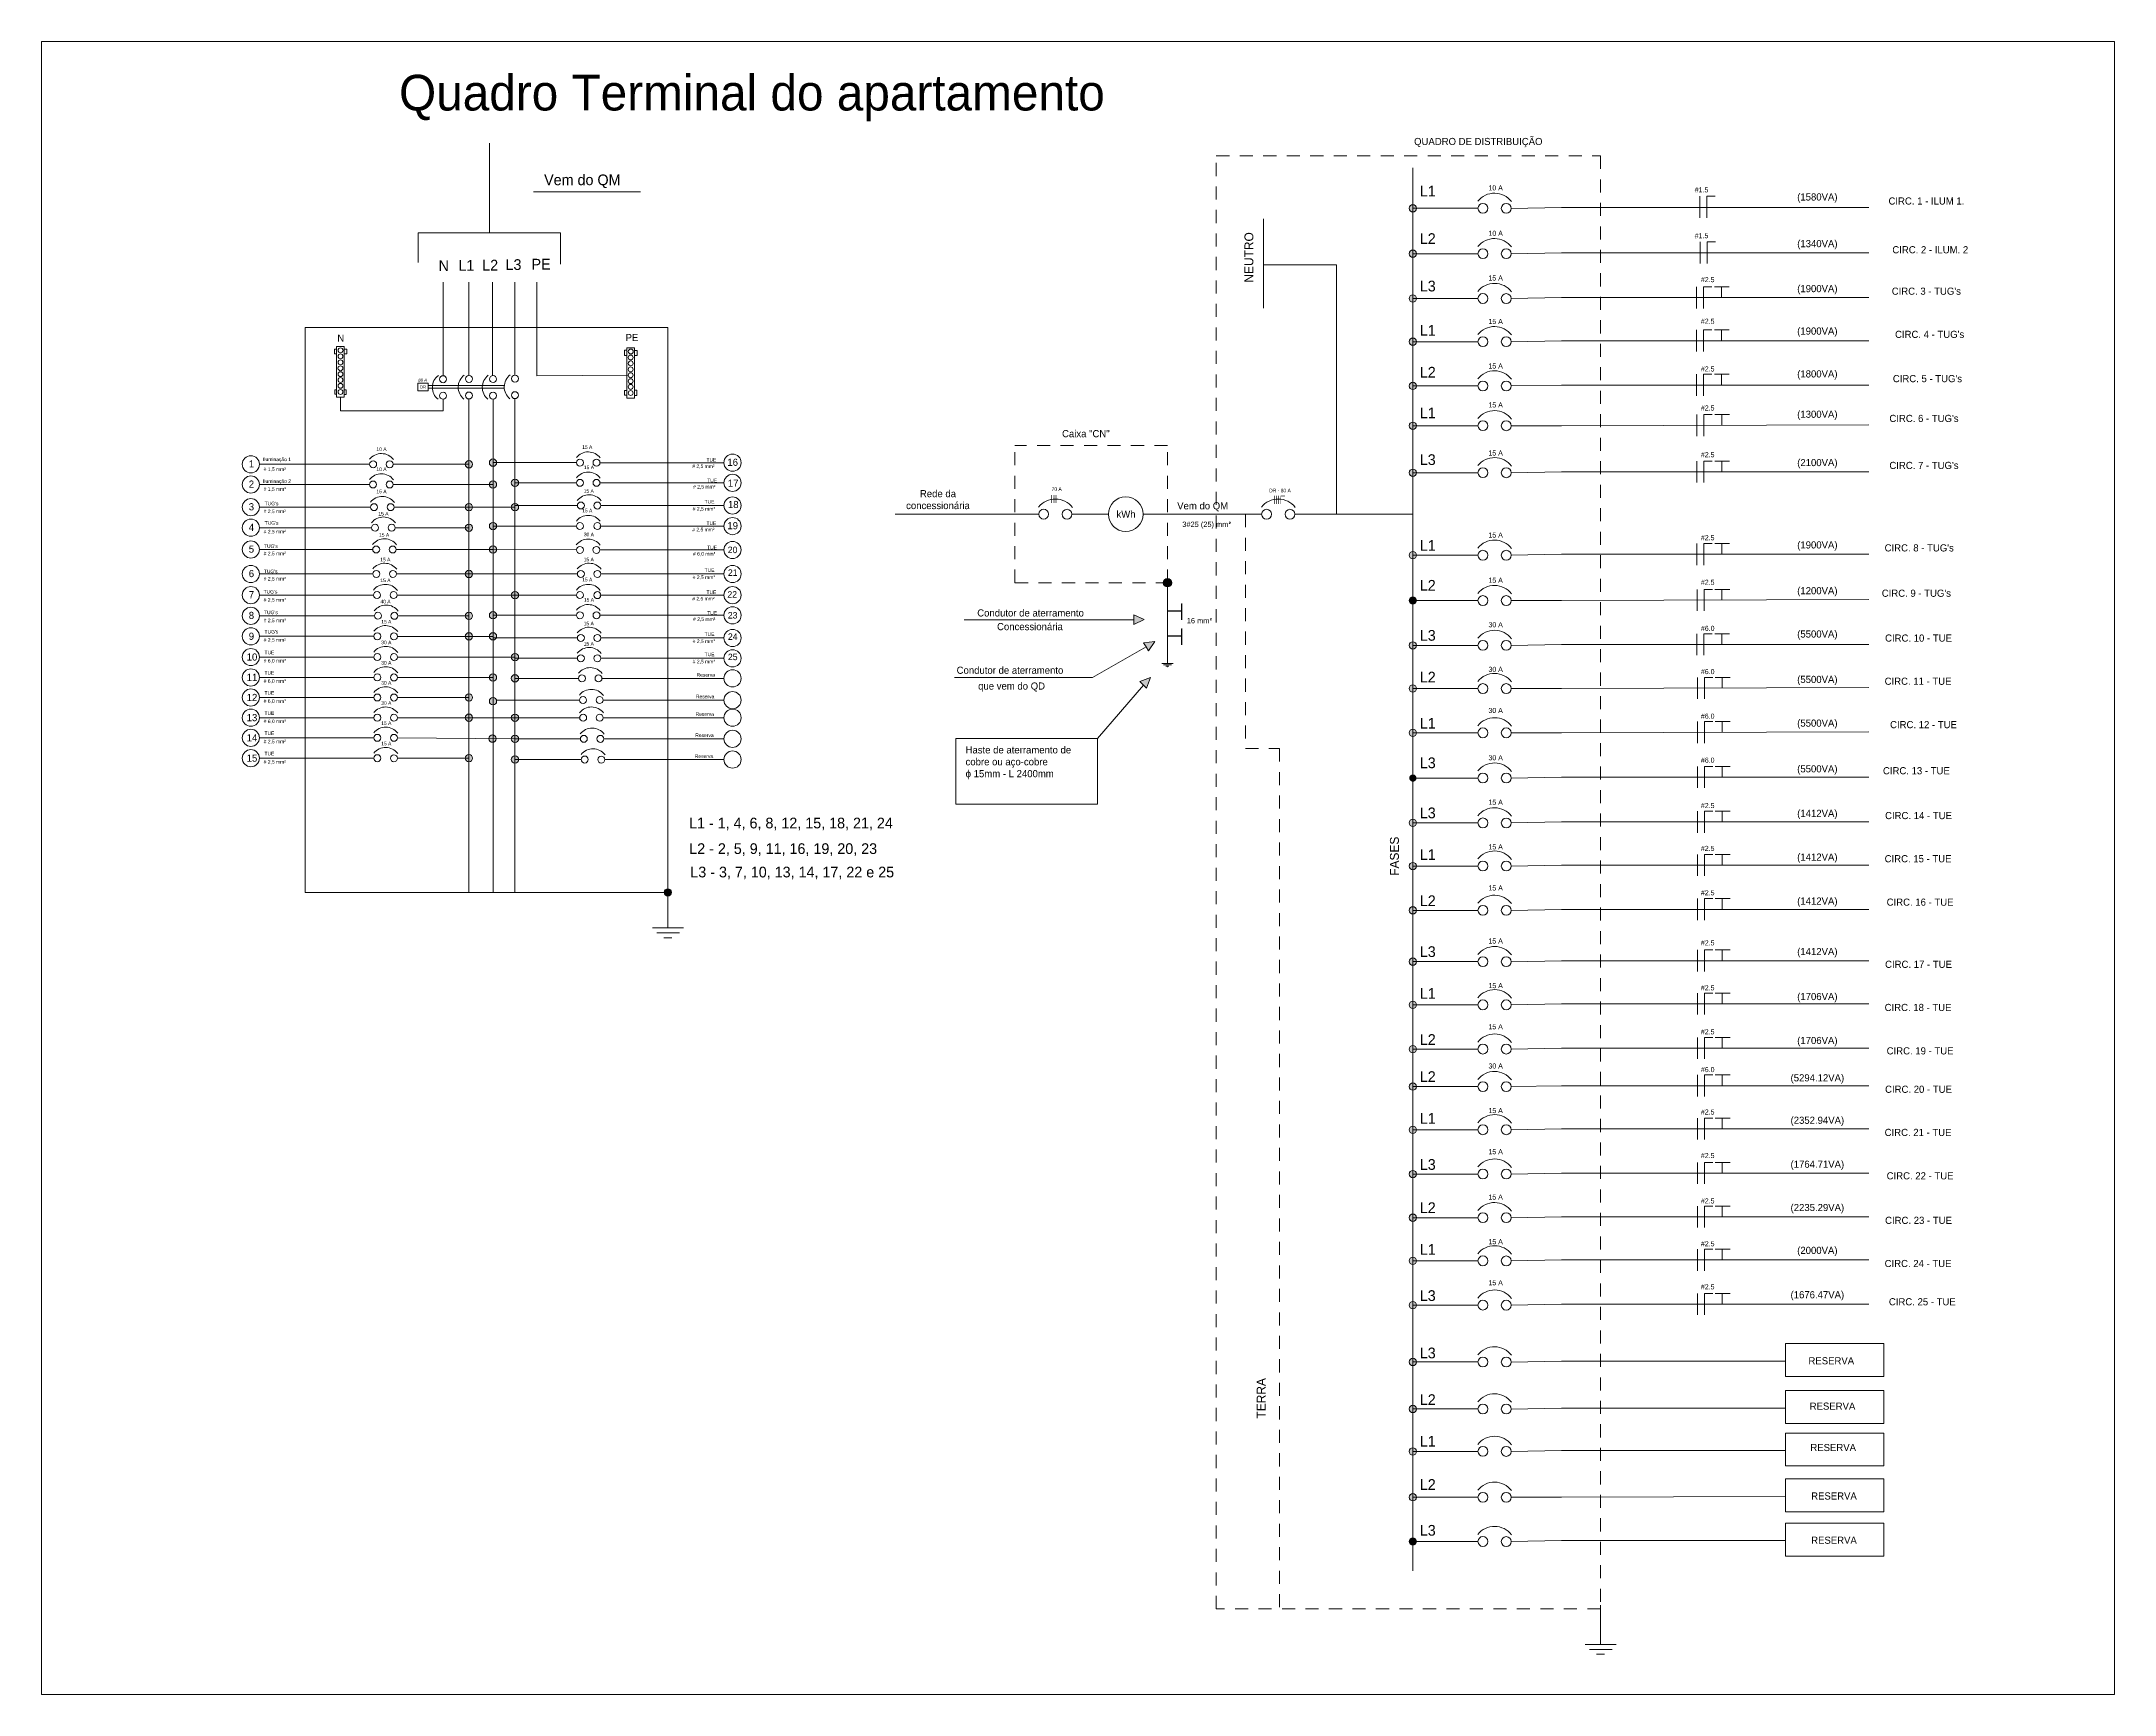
# Model space of a CAD drawing. Header units: millimetres. Extents: x 178 to 457, y 838 to 920.
# Drawn here: x 227.11 to 246.97, y 884.32 to 900.15 of the extents above; entities that cross this region are included whole.
import ezdxf

# ---------------------------------------------------------------- set-up
doc = ezdxf.new("R2010")
doc.units = ezdxf.units.MM
doc.linetypes.add('DASHED', pattern=[0.75, 0.5, -0.25])
doc.linetypes.add('DASHED2', pattern=[0.375, 0.25, -0.125])
doc.layers.add('Unifilar', color=255, linetype='Continuous')

msp = doc.modelspace()

# ---------------------------------------------------------------- hatches: boundary and pattern name
at = {"layer": 'Unifilar', "lineweight": 5, "true_color": 0xffffff}
h = msp.add_hatch(color=7, dxfattribs=at)
h.dxf.hatch_style = 1
edge = h.paths.add_edge_path()
edge.add_arc((240.2483947, 898.5558417), 0.0350053, 0, 360)
edge = h.paths.add_edge_path()
edge.add_arc((240.2483947, 898.1215659), 0.0350053, 0, 360)
edge = h.paths.add_edge_path()
edge.add_arc((240.2483947, 897.692046), 0.0350053, 0, 360)
edge = h.paths.add_edge_path()
edge.add_arc((240.2483947, 897.2786535), 0.0350053, 0, 360)
edge = h.paths.add_edge_path()
edge.add_arc((240.2483947, 896.8545011), 0.0350053, 0, 360)
edge = h.paths.add_edge_path()
edge.add_arc((240.2483947, 896.4733131), 0.0350053, 0, 360)
edge = h.paths.add_edge_path()
edge.add_arc((240.2483947, 896.0231261), 0.0350053, 0, 360)
edge = h.paths.add_edge_path()
edge.add_arc((240.2483947, 895.2332514), 0.0350053, 0, 360)
edge = h.paths.add_edge_path()
edge.add_arc((240.2483947, 894.3694557), 0.0350053, 0, 360)
edge = h.paths.add_edge_path()
edge.add_arc((240.2483947, 893.9560632), 0.0350053, 0, 360)
edge = h.paths.add_edge_path()
edge.add_arc((240.2483947, 893.5319108), 0.0350053, 0, 360)
edge = h.paths.add_edge_path()
edge.add_arc((240.2483947, 887.5055999), 0.0350053, 0, 360)
edge = h.paths.add_edge_path()
edge.add_arc((240.2483947, 887.0554129), 0.0350053, 0, 360)
edge = h.paths.add_edge_path()
edge.add_arc((240.2483947, 886.6488927), 0.0350053, 0, 360)
edge = h.paths.add_edge_path()
edge.add_arc((240.2483947, 886.2095158), 0.0350053, 0, 360)
h = msp.add_hatch(color=7, dxfattribs=at)
h.dxf.hatch_style = 1
edge = h.paths.add_edge_path()
edge.add_arc((231.4374352, 895.287937), 0.0350053, 0, 360)
edge = h.paths.add_edge_path()
edge.add_arc((231.2071741, 895.496389), 0.0350053, 0, 360)
edge = h.paths.add_edge_path()
edge.add_arc((231.4374352, 895.5123313), 0.0350053, 0, 360)
edge = h.paths.add_edge_path()
edge.add_arc((231.2071741, 895.6933285), 0.0350053, 0, 360)
edge = h.paths.add_edge_path()
edge.add_arc((231.6479152, 895.6933285), 0.0350053, 0, 360)
edge = h.paths.add_edge_path()
edge.add_arc((231.6479152, 895.9264762), 0.0350053, 0, 360)
edge = h.paths.add_edge_path()
edge.add_arc((231.4374352, 895.9105339), 0.0350053, 0, 360)
edge = h.paths.add_edge_path()
edge.add_arc((231.4374352, 896.1198041), 0.0350053, 0, 360)
edge = h.paths.add_edge_path()
edge.add_arc((231.2071741, 896.1038618), 0.0350053, 0, 360)
h = msp.add_hatch(color=7, dxfattribs=at)
h.dxf.hatch_style = 1
edge = h.paths.add_edge_path()
edge.add_arc((231.2071741, 893.2887026), 0.0350053, 0, 360)
edge = h.paths.add_edge_path()
edge.add_arc((231.6479152, 893.2760928), 0.0350053, 0, 360)
edge = h.paths.add_edge_path()
edge.add_arc((231.6479152, 893.4743366), 0.0350053, 0, 360)
edge = h.paths.add_edge_path()
edge.add_arc((231.4325077, 893.4761476), 0.0350053, 0, 360)
edge = h.paths.add_edge_path()
edge.add_arc((231.6479152, 893.6767941), 0.0350053, 0, 360)
edge = h.paths.add_edge_path()
edge.add_arc((231.2071741, 893.676879), 0.0350053, 0, 360)
edge = h.paths.add_edge_path()
edge.add_arc((231.4374352, 893.834394), 0.0350053, 0, 360)
edge = h.paths.add_edge_path()
edge.add_arc((231.2071741, 893.8699513), 0.0350053, 0, 360)
edge = h.paths.add_edge_path()
edge.add_arc((231.4374352, 894.0622201), 0.0350053, 0, 360)
edge = h.paths.add_edge_path()
edge.add_arc((231.6479152, 894.0538505), 0.0350053, 0, 360)
edge = h.paths.add_edge_path()
edge.add_arc((231.6479152, 894.2573241), 0.0350053, 0, 360)
edge = h.paths.add_edge_path()
edge.add_arc((231.4374352, 894.4561808), 0.0350053, 0, 360)
edge = h.paths.add_edge_path()
edge.add_arc((231.2071741, 894.4561808), 0.0350053, 0, 360)
edge = h.paths.add_edge_path()
edge.add_arc((231.2071741, 894.6527994), 0.0350053, 0, 360)
edge = h.paths.add_edge_path()
edge.add_arc((231.4374352, 894.6577153), 0.0350053, 0, 360)
edge = h.paths.add_edge_path()
edge.add_arc((231.6479152, 894.8510432), 0.0350053, 0, 360)
edge = h.paths.add_edge_path()
edge.add_arc((231.2071741, 895.0535007), 0.0350053, 0, 360)
h = msp.add_hatch(color=7, dxfattribs=at)
h.dxf.hatch_style = 1
edge = h.paths.add_edge_path()
edge.add_arc((237.8984159, 894.9698836), 0.0403663, 0, 360)
h = msp.add_hatch(color=7, dxfattribs=at)
h.dxf.hatch_style = 1
edge = h.paths.add_edge_path()
edge.add_arc((240.2483947, 894.7989756), 0.0350053, 0, 360)
h = msp.add_hatch(color=7, dxfattribs=at)
h.dxf.hatch_style = 1
h.paths.add_polyline_path([(237.6732876, 894.6159965), (237.5743765, 894.5707521), (237.5743765, 894.6137688), (237.5743765, 894.661241)])
h.paths.add_polyline_path([(237.6681554, 894.3954863), (237.776217, 894.4078616), (237.7149144, 894.3180148), (237.692686, 894.3548433)])
h.paths.add_polyline_path([(237.6340754, 894.0230991), (237.7357772, 894.0616634), (237.6984468, 893.9595022), (237.6678459, 893.9897349)])
h = msp.add_hatch(color=7, dxfattribs=at)
h.dxf.hatch_style = 1
edge = h.paths.add_edge_path()
edge.add_arc((240.2483947, 893.0987433), 0.0350053, 0, 360)
h = msp.add_hatch(color=7, dxfattribs=at)
h.dxf.hatch_style = 1
edge = h.paths.add_edge_path()
edge.add_arc((240.2483947, 892.6692234), 0.0350053, 0, 360)
edge = h.paths.add_edge_path()
edge.add_arc((240.2483947, 892.2558309), 0.0350053, 0, 360)
edge = h.paths.add_edge_path()
edge.add_arc((240.2483947, 891.8316784), 0.0350053, 0, 360)
edge = h.paths.add_edge_path()
edge.add_arc((240.2483947, 891.3401043), 0.0350053, 0, 360)
edge = h.paths.add_edge_path()
edge.add_arc((240.2483947, 890.9267118), 0.0350053, 0, 360)
edge = h.paths.add_edge_path()
edge.add_arc((240.2483947, 890.5025594), 0.0350053, 0, 360)
edge = h.paths.add_edge_path()
edge.add_arc((240.2483947, 890.1431276), 0.0350053, 0, 360)
h = msp.add_hatch(color=7, dxfattribs=at)
h.dxf.hatch_style = 1
edge = h.paths.add_edge_path()
edge.add_arc((233.1119368, 892.0034808), 0.0350053, 0, 360)
h = msp.add_hatch(color=7, dxfattribs=at)
h.dxf.hatch_style = 1
edge = h.paths.add_edge_path()
edge.add_arc((240.2483947, 889.7297351), 0.0350053, 0, 360)
edge = h.paths.add_edge_path()
edge.add_arc((240.2483947, 889.3055826), 0.0350053, 0, 360)
edge = h.paths.add_edge_path()
edge.add_arc((240.2483947, 888.8875598), 0.0350053, 0, 360)
edge = h.paths.add_edge_path()
edge.add_arc((240.2483947, 888.4741673), 0.0350053, 0, 360)
edge = h.paths.add_edge_path()
edge.add_arc((240.2483947, 888.0500149), 0.0350053, 0, 360)
h = msp.add_hatch(color=7, dxfattribs=at)
h.dxf.hatch_style = 1
edge = h.paths.add_edge_path()
edge.add_arc((240.2483947, 885.7858904), 0.0350053, 0, 360)

# ---------------------------------------------------------------- linework, layer by layer
at = {"layer": 'Unifilar', "color": 7, "lineweight": 5, "true_color": 0xffffff}
for p, q in [((246.9692421, 900.1541846), (227.1123571, 900.1541846)), ((227.1123571, 884.32016), (227.1123571, 900.1541846)), ((246.9692421, 884.32016), (246.9692421, 900.1541846)), ((231.4024303, 898.3218089), (231.4024303, 899.180648)), ((240.2483947, 895.6258088), (240.2483947, 898.9425498)), ((231.8253408, 898.7143346), (232.848972, 898.7143346)), ((240.8719307, 898.5558417), (240.2483947, 898.5558417)), ((241.1897373, 898.5556072), (241.671222, 898.5648134)), ((241.671222, 898.5648134), (244.6170473, 898.5648134)), ((242.9968648, 898.6718565), (242.9968648, 898.4657153)), ((243.0638806, 898.6718565), (243.0638806, 898.4657153)), ((243.0638806, 898.6718565), (243.1432592, 898.6718565)), ((238.8168873, 898.0159155), (238.8168873, 898.4558191)), ((230.7205159, 898.1878488), (230.7205159, 898.3218089)), ((230.7205159, 898.3218089), (232.0843447, 898.3218089)), ((230.7205159, 898.1878488), (230.7205159, 898.0381627)), ((232.0843447, 898.3218089), (232.0843447, 898.1957244)), ((232.0843447, 898.1957244), (232.0843447, 898.0223865)), ((241.1897373, 898.1213314), (241.671222, 898.1305377)), ((241.671222, 898.1305377), (244.6170473, 898.1305377)), ((243.000936, 898.2336083), (243.000936, 898.0274671)), ((243.0679518, 898.2336083), (243.0679518, 898.0274671)), ((243.0679518, 898.2336083), (243.1473304, 898.2336083)), ((239.5172748, 898.0159155), (238.8168873, 898.0159155)), ((238.8168873, 898.0159155), (238.8168873, 897.600391)), ((239.5172748, 895.6258088), (239.5172748, 898.0159155)), ((240.8719307, 898.1215659), (240.2483947, 898.1215659)), ((230.9594414, 897.8490736), (230.9594414, 897.0198306)), ((231.205887, 897.8490736), (231.205887, 897.0198306)), ((231.4321019, 897.8490736), (231.4321019, 897.0198306)), ((231.6465872, 897.8490736), (231.6465872, 897.0198306)), ((231.8580889, 897.8490736), (231.8580889, 897.0198306)), ((242.9658268, 897.8040884), (242.9658268, 897.5979472)), ((243.0328426, 897.8040884), (243.0328426, 897.5979472)), ((243.0328426, 897.8040884), (243.1122212, 897.8040884)), ((243.2037591, 897.8040884), (243.1358985, 897.8040884)), ((243.2037591, 897.7010178), (243.2037591, 897.8040884)), ((243.2037591, 897.8040884), (243.2783262, 897.8040884)), ((240.8719307, 897.692046), (240.2483947, 897.692046)), ((241.1897373, 897.6918116), (241.671222, 897.7010178)), ((241.671222, 897.7010178), (244.6170473, 897.7010178)), ((233.1119368, 897.4141612), (229.6382399, 897.4141612)), ((229.6382399, 896.9362341), (229.6382399, 897.4141612)), ((233.1119368, 892.0034808), (233.1119368, 897.4141612)), ((242.9658268, 897.3906959), (242.9658268, 897.1845547)), ((243.0328426, 897.3906959), (243.0328426, 897.1845547)), ((243.0328426, 897.3906959), (243.1122212, 897.3906959)), ((243.2037591, 897.3906959), (243.1358985, 897.3906959)), ((243.2037591, 897.2876253), (243.2037591, 897.3906959)), ((243.2037591, 897.3906959), (243.2783262, 897.3906959)), ((229.9390907, 897.2065119), (229.9188527, 897.2065119)), ((229.9188527, 897.2065119), (229.9188527, 897.1627197)), ((229.9188527, 897.1627197), (229.9390907, 897.1627197)), ((229.9390907, 897.1820449), (229.9390907, 897.2309788)), ((229.9390907, 897.2309788), (230.012207, 897.2309788)), ((229.9390907, 897.1820449), (229.9390907, 896.747283)), ((230.012207, 896.747283), (230.012207, 897.2309788)), ((230.012207, 897.2056591), (230.0370076, 897.2056591)), ((230.0370076, 897.1627197), (230.012207, 897.1627197)), ((230.0370076, 897.2056591), (230.0370076, 897.1627197)), ((232.7186457, 897.1960529), (232.6980064, 897.1960529)), ((232.6980064, 897.1960529), (232.6980064, 897.1472946)), ((232.6980064, 897.1472946), (232.7186457, 897.1472946)), ((232.7186457, 897.171586), (232.7186457, 897.2205199)), ((232.7186457, 897.2205199), (232.7917619, 897.2205199)), ((232.7186457, 897.171586), (232.7186457, 896.7368241)), ((232.7917619, 896.7368241), (232.7917619, 897.2205199)), ((232.7917619, 897.1939962), (232.8177961, 897.1939962)), ((232.8177961, 897.1472946), (232.7917619, 897.1472946)), ((232.8177961, 897.1939962), (232.8177961, 897.1472946)), ((240.8719307, 897.2786535), (240.2483947, 897.2786535)), ((241.1897373, 897.278419), (241.671222, 897.2876253)), ((241.671222, 897.2876253), (244.6170473, 897.2876253)), ((229.6382399, 896.9362341), (229.6382399, 892.0034808)), ((230.9594414, 897.0198306), (230.9595113, 896.9525739)), ((231.205887, 897.0198306), (231.2068479, 896.9548025)), ((231.4321019, 897.0198306), (231.4321019, 896.9528694)), ((231.6465872, 897.0198306), (231.6465872, 896.9577322)), ((231.8580889, 897.0198306), (231.8580889, 896.9528159)), ((231.8580889, 896.9528159), (232.7326161, 896.9570149)), ((242.9658268, 896.9665434), (242.9658268, 896.7604023)), ((243.0328426, 896.9665434), (243.0328426, 896.7604023)), ((243.0328426, 896.9665434), (243.1122212, 896.9665434)), ((243.2037591, 896.9665434), (243.1358985, 896.9665434)), ((243.2037591, 896.8634729), (243.2037591, 896.9665434)), ((243.2037591, 896.9665434), (243.2783262, 896.9665434)), ((229.9390907, 896.8182259), (229.9221632, 896.8182259)), ((229.9221632, 896.8182259), (229.9221632, 896.7750858)), ((229.9221632, 896.7750858), (229.9390907, 896.7750858)), ((229.9390907, 896.747283), (230.012207, 896.747283)), ((229.9756488, 896.747283), (229.9756488, 896.6167717)), ((230.012207, 896.8172979), (230.032185, 896.8172979)), ((230.032185, 896.7741578), (230.012207, 896.7741578)), ((230.032185, 896.8172979), (230.032185, 896.7741578)), ((230.8151298, 896.8823059), (230.7168406, 896.8823059)), ((230.7168406, 896.8092749), (230.7168406, 896.8823059)), ((230.8151298, 896.8092749), (230.7168406, 896.8092749)), ((230.8151298, 896.8700442), (230.8151298, 896.8823059)), ((230.8151298, 896.859836), (230.8151298, 896.8700442)), ((231.545098, 896.859836), (230.8151298, 896.859836)), ((230.8151298, 896.859836), (230.8151298, 896.8328484)), ((231.5450887, 896.8328484), (230.8151298, 896.8328484)), ((230.8151298, 896.8328484), (230.8151298, 896.8215367)), ((230.8151298, 896.8215367), (230.8151298, 896.8092749)), ((231.5450887, 896.8328484), (231.5456135, 896.8328484)), ((231.545098, 896.859836), (231.5458313, 896.859836)), ((232.6980064, 896.7664829), (232.6980064, 896.8119806)), ((232.6980064, 896.8119806), (232.7186457, 896.8119806)), ((232.7186457, 896.7664829), (232.6980064, 896.7664829)), ((232.8154256, 896.8143884), (232.7917619, 896.8143884)), ((232.7917619, 896.7641001), (232.8154256, 896.7641001)), ((232.8154256, 896.7641001), (232.8154256, 896.8143884)), ((240.8719307, 896.8545011), (240.2483947, 896.8545011)), ((241.1897373, 896.8542666), (241.671222, 896.8634729)), ((241.671222, 896.8634729), (244.6170473, 896.8634729)), ((230.9593799, 896.6167717), (229.9756488, 896.6167717)), ((230.9593799, 896.7275015), (230.9593799, 896.6167717)), ((231.2071741, 896.7297338), (231.2071741, 892.0034808)), ((231.4374352, 896.728254), (231.4374352, 892.0034808)), ((231.6479152, 896.7326934), (231.6479152, 892.0034808)), ((232.7186457, 896.7368241), (232.7917619, 896.7368241)), ((242.969651, 896.5804165), (242.969651, 896.3742753)), ((243.0366668, 896.5804165), (243.0366668, 896.3742753)), ((243.0366668, 896.5804165), (243.1160454, 896.5804165)), ((243.2075833, 896.5804165), (243.1397227, 896.5804165)), ((243.2075833, 896.4773459), (243.2075833, 896.5804165)), ((243.2075833, 896.5804165), (243.2821504, 896.5804165)), ((240.8719307, 896.4733131), (240.2483947, 896.4733131)), ((241.1897373, 896.4730787), (241.671222, 896.4730787)), ((241.671222, 896.4730787), (244.6170473, 896.4822849)), ((230.2559384, 896.1040278), (229.2004873, 896.1040278)), ((230.4810107, 896.1038618), (231.2071741, 896.1038618)), ((232.2369436, 896.1198041), (231.4374352, 896.1198041)), ((232.462016, 896.119638), (233.6499024, 896.119638)), ((240.8719307, 896.0231261), (240.2483947, 896.0231261)), ((241.1897373, 896.0228916), (241.671222, 896.0320979)), ((241.671222, 896.0320979), (244.6170473, 896.0320979)), ((242.969651, 896.1351685), (242.969651, 895.9290273)), ((243.0366668, 896.1351685), (243.0366668, 895.9290273)), ((243.0366668, 896.1351685), (243.1160454, 896.1351685)), ((243.2075833, 896.1351685), (243.1397227, 896.1351685)), ((243.2075833, 896.0320979), (243.2075833, 896.1351685)), ((243.2075833, 896.1351685), (243.2821504, 896.1351685)), ((230.2558566, 895.9107), (229.2004873, 895.9107)), ((230.480929, 895.9105339), (231.2071741, 895.9105339)), ((231.2071741, 895.9105339), (231.4374352, 895.9105339)), ((232.2368619, 895.9264762), (231.6479152, 895.9264762)), ((232.4619342, 895.9263102), (233.6499024, 895.9263102)), ((230.2646437, 895.6934946), (229.2004873, 895.6934946)), ((230.489716, 895.6933285), (231.6479152, 895.6933285)), ((232.2456489, 895.7092708), (231.6479152, 895.7092708)), ((232.4707213, 895.7091048), (233.6499024, 895.7091048)), ((236.6650686, 895.6262777), (235.2900523, 895.6262777)), ((236.9828752, 895.6260433), (237.3252109, 895.6260433)), ((237.6638559, 895.6260433), (238.8000418, 895.6260433)), ((239.1178483, 895.6258088), (240.2483947, 895.6258088)), ((240.2483947, 895.6258088), (240.2483947, 892.5539023)), ((230.2750246, 895.496555), (229.2004873, 895.496555)), ((230.500097, 895.496389), (231.2071741, 895.496389)), ((232.2369436, 895.5123313), (231.4374352, 895.5123313)), ((232.462016, 895.5121652), (233.6499024, 895.5121652)), ((230.285283, 895.2881031), (229.2004873, 895.2881031)), ((230.5103553, 895.287937), (231.2071741, 895.287937)), ((231.2071741, 895.287937), (231.4374352, 895.287937)), ((232.2362663, 895.2840032), (231.4368396, 895.2879421)), ((232.4613387, 895.2838371), (233.6493069, 895.2838371)), ((240.8719307, 895.2332514), (240.2483947, 895.2332514)), ((241.1897373, 895.2330169), (241.671222, 895.2422232)), ((241.671222, 895.2422232), (244.6170473, 895.2422232)), ((242.969651, 895.3452938), (242.969651, 895.1391526)), ((243.0366668, 895.3452938), (243.0366668, 895.1391526)), ((243.0366668, 895.3452938), (243.1160454, 895.3452938)), ((243.2075833, 895.3452938), (243.1397227, 895.3452938)), ((243.2075833, 895.2422232), (243.2075833, 895.3452938)), ((243.2075833, 895.3452938), (243.2821504, 895.3452938)), ((230.2866317, 895.0536667), (229.2004873, 895.0536667)), ((230.511704, 895.0535007), (231.2071741, 895.0535007)), ((232.2456489, 895.0536667), (231.207004, 895.0536667)), ((232.4707213, 895.0535007), (233.6499024, 895.0535007)), ((237.8984159, 894.9698836), (237.8984159, 894.1956339)), ((230.2931708, 894.8512092), (229.2004873, 894.8512092)), ((230.5182432, 894.8510432), (231.6479152, 894.8510432)), ((232.2369436, 894.8510432), (231.6479152, 894.8510432)), ((232.462016, 894.8508771), (233.6499024, 894.8508771)), ((240.8719307, 894.7989756), (240.2483947, 894.7989756)), ((241.1897373, 894.7987412), (241.671222, 894.7987412)), ((241.671222, 894.7987412), (244.6170473, 894.8079474)), ((242.9710237, 894.9060833), (242.9710237, 894.6999421)), ((243.0380395, 894.9060833), (243.0380395, 894.6999421)), ((243.0380395, 894.9060833), (243.117418, 894.9060833)), ((243.2089559, 894.9060833), (243.1410953, 894.9060833)), ((243.2089559, 894.8030127), (243.2089559, 894.9060833)), ((243.2089559, 894.9060833), (243.283523, 894.9060833)), ((230.3015492, 894.6529654), (229.2004873, 894.6529654)), ((230.5266216, 894.6527994), (231.2071741, 894.6527994)), ((232.2368619, 894.6577153), (231.4374352, 894.6577153)), ((232.4619342, 894.6575493), (233.6499024, 894.6575493)), ((236.5510563, 894.6137688), (235.9492164, 894.6137688)), ((236.5510563, 894.6137688), (237.5743765, 894.6137688)), ((237.5743765, 894.6137688), (237.5743765, 894.661241)), ((237.5743765, 894.661241), (237.6732876, 894.6159965)), ((237.6732876, 894.6159965), (237.5743765, 894.5707521)), ((237.5743765, 894.6137688), (237.5743765, 894.5707521)), ((230.296277, 894.4563468), (229.2004873, 894.4563468)), ((230.5213493, 894.4561808), (231.4374352, 894.4561808)), ((232.2456489, 894.44051), (231.4374352, 894.44051)), ((232.4707213, 894.4403439), (233.6499024, 894.4403439)), ((237.181045, 894.0626204), (237.692686, 894.3548433)), ((237.6681554, 894.3954863), (237.776217, 894.4078616)), ((237.692686, 894.3548433), (237.6681554, 894.3954863)), ((237.692686, 894.3548433), (237.7149144, 894.3180148)), ((237.776217, 894.4078616), (237.7149144, 894.3180148)), ((240.8719307, 894.3694557), (240.2483947, 894.3694557)), ((241.1897373, 894.3692213), (241.671222, 894.3784275)), ((241.671222, 894.3784275), (244.6170473, 894.3784275)), ((242.969651, 894.4814981), (242.969651, 894.2753569)), ((243.0366668, 894.4814981), (243.0366668, 894.2753569)), ((243.0366668, 894.4814981), (243.1160454, 894.4814981)), ((243.2075833, 894.4814981), (243.1397227, 894.4814981)), ((243.2075833, 894.3784275), (243.2075833, 894.4814981)), ((243.2075833, 894.4814981), (243.2821504, 894.4814981)), ((230.296277, 894.2574902), (229.2004873, 894.2574902)), ((230.5213493, 894.2573241), (231.6479152, 894.2573241)), ((232.2456489, 894.2461769), (231.6479152, 894.2461769)), ((232.4707213, 894.2460108), (233.6499024, 894.2460108)), ((237.8984159, 894.1956339), (237.8432415, 894.1956339)), ((237.8590173, 894.1832938), (237.9377328, 894.1832938)), ((237.8814958, 894.17133), (237.9119438, 894.17133)), ((237.8944515, 894.1631785), (237.899029, 894.1631785)), ((237.8984159, 894.1956339), (237.9431685, 894.1956339)), ((237.9431685, 894.1956339), (237.9522824, 894.1956339)), ((230.296277, 894.0623862), (229.2004873, 894.0623862)), ((230.5213493, 894.0622201), (231.4374352, 894.0622201)), ((232.2560299, 894.0538505), (231.6479152, 894.0538505)), ((232.4811022, 894.0536844), (233.6499024, 894.0536844)), ((235.8580875, 894.0626204), (237.181045, 894.0626204)), ((237.2282049, 893.4781768), (237.6678459, 893.9897349)), ((237.6340754, 894.0230991), (237.7357772, 894.0616634)), ((237.6678459, 893.9897349), (237.6340754, 894.0230991)), ((237.6678459, 893.9897349), (237.6984468, 893.9595022)), ((237.7357772, 894.0616634), (237.6984468, 893.9595022)), ((241.671222, 893.9558288), (244.6170473, 893.965035)), ((242.9736579, 894.0631791), (242.9736579, 893.857038)), ((243.0406737, 894.0631791), (243.0406737, 893.857038)), ((243.0406737, 894.0631791), (243.1200522, 894.0631791)), ((243.2115901, 894.0631791), (243.1437296, 894.0631791)), ((243.2115901, 893.9601086), (243.2115901, 894.0631791)), ((243.2115901, 894.0631791), (243.2861573, 894.0631791)), ((230.296277, 893.8701174), (229.2004873, 893.8701174)), ((230.5213493, 893.8699513), (231.2071741, 893.8699513)), ((231.4706658, 893.8453985), (232.2662882, 893.8453985)), ((232.4913606, 893.8452325), (233.6499024, 893.8452325)), ((240.8719307, 893.9560632), (240.2483947, 893.9560632)), ((241.1897373, 893.9558288), (241.671222, 893.9558288)), ((230.296277, 893.677045), (229.2004873, 893.677045)), ((230.5213493, 893.676879), (231.6479152, 893.676879)), ((232.2676369, 893.6767941), (231.6479152, 893.6767941)), ((232.4927093, 893.676628), (233.6499024, 893.676628)), ((242.9736579, 893.6390267), (242.9736579, 893.4328855)), ((243.0406737, 893.6390267), (243.0406737, 893.4328855)), ((243.0406737, 893.6390267), (243.1200522, 893.6390267)), ((243.2115901, 893.6390267), (243.1437296, 893.6390267)), ((243.2115901, 893.5359561), (243.2115901, 893.6390267)), ((243.2115901, 893.6390267), (243.2861573, 893.6390267)), ((230.296277, 893.4839744), (229.2004873, 893.4839744)), ((230.5213493, 893.4838084), (231.6479152, 893.4743366)), ((232.2741761, 893.4743366), (231.6479152, 893.4743366)), ((232.4992485, 893.4741705), (233.6499024, 893.4741705)), ((237.2282049, 893.4781768), (235.8709518, 893.4781768)), ((235.8709518, 892.849174), (235.8709518, 893.4781768)), ((237.2282049, 892.849174), (237.2282049, 893.4781768)), ((240.8719307, 893.5319108), (240.2483947, 893.5319108)), ((241.1897373, 893.5316763), (241.671222, 893.5316763)), ((241.671222, 893.5316763), (244.6170473, 893.5408826)), ((230.296277, 893.2888686), (229.2004873, 893.2888686)), ((230.5213493, 893.2887026), (231.2071741, 893.2887026)), ((232.2825544, 893.2760928), (231.6479152, 893.2760928)), ((232.5076268, 893.2759267), (233.6499024, 893.2759267)), ((242.9736579, 893.2107857), (242.9736579, 893.0046445)), ((243.0406737, 893.2107857), (243.0406737, 893.0046445)), ((243.0406737, 893.2107857), (243.1200522, 893.2107857)), ((243.2115901, 893.2107857), (243.1437296, 893.2107857)), ((243.2115901, 893.1077151), (243.2115901, 893.2107857)), ((243.2115901, 893.2107857), (243.2861573, 893.2107857)), ((240.8719307, 893.0987433), (240.2483947, 893.0987433)), ((241.1897373, 893.0985088), (241.671222, 893.1077151)), ((241.671222, 893.1077151), (244.6170473, 893.1077151)), ((235.8709518, 892.849174), (237.2282049, 892.849174)), ((242.9736579, 892.7812658), (242.9736579, 892.5751246)), ((243.0406737, 892.7812658), (243.0406737, 892.5751246)), ((243.0406737, 892.7812658), (243.1200522, 892.7812658)), ((243.2115901, 892.7812658), (243.1437296, 892.7812658)), ((243.2115901, 892.6781952), (243.2115901, 892.7812658)), ((243.2115901, 892.7812658), (243.2861573, 892.7812658)), ((240.8719307, 892.6692234), (240.2483947, 892.6692234)), ((241.1897373, 892.6689889), (241.671222, 892.6781952)), ((241.671222, 892.6781952), (244.6170473, 892.6781952)), ((240.2483947, 892.5539023), (240.2483947, 885.5055896)), ((240.8719307, 892.2558309), (240.2483947, 892.2558309)), ((241.1897373, 892.2555964), (241.671222, 892.2648027)), ((241.671222, 892.2648027), (244.6170473, 892.2648027)), ((242.9736579, 892.3678733), (242.9736579, 892.1617321)), ((243.0406737, 892.3678733), (243.0406737, 892.1617321)), ((243.0406737, 892.3678733), (243.1200522, 892.3678733)), ((243.2115901, 892.3678733), (243.1437296, 892.3678733)), ((243.2115901, 892.2648027), (243.2115901, 892.3678733)), ((243.2115901, 892.3678733), (243.2861573, 892.3678733)), ((229.6382399, 892.0034808), (233.1119368, 892.0034808)), ((233.1119368, 892.0384861), (233.1119368, 891.6635106)), ((240.8719307, 891.8316784), (240.2483947, 891.8316784)), ((241.1897373, 891.831444), (241.671222, 891.8406502)), ((241.671222, 891.8406502), (244.6170473, 891.8406502)), ((242.9736579, 891.9437208), (242.9736579, 891.7375796)), ((243.0406737, 891.9437208), (243.0406737, 891.7375796)), ((243.0406737, 891.9437208), (243.1200522, 891.9437208)), ((243.2115901, 891.9437208), (243.1437296, 891.9437208)), ((243.2115901, 891.8406502), (243.2115901, 891.9437208)), ((243.2115901, 891.9437208), (243.2861573, 891.9437208)), ((232.9660081, 891.6635106), (233.2613688, 891.6635106)), ((233.0070798, 891.6153277), (233.2243731, 891.6153277)), ((233.0751387, 891.5693258), (233.1496383, 891.5693258)), ((242.9736579, 891.4521467), (242.9736579, 891.2460055)), ((243.0406737, 891.4521467), (243.0406737, 891.2460055)), ((243.0406737, 891.4521467), (243.1200522, 891.4521467)), ((243.2115901, 891.4521467), (243.1437296, 891.4521467)), ((243.2115901, 891.3490761), (243.2115901, 891.4521467)), ((243.2115901, 891.4521467), (243.2861573, 891.4521467)), ((240.8719307, 891.3401043), (240.2483947, 891.3401043)), ((241.1897373, 891.3398699), (241.671222, 891.3490761)), ((241.671222, 891.3490761), (244.6170473, 891.3490761)), ((242.9736579, 891.0387542), (242.9736579, 890.832613)), ((243.0406737, 891.0387542), (243.0406737, 890.832613)), ((243.0406737, 891.0387542), (243.1200522, 891.0387542)), ((243.2115901, 891.0387542), (243.1437296, 891.0387542)), ((243.2115901, 890.9356836), (243.2115901, 891.0387542)), ((243.2115901, 891.0387542), (243.2861573, 891.0387542)), ((240.8719307, 890.9267118), (240.2483947, 890.9267118)), ((241.1897373, 890.9264774), (241.671222, 890.9356836)), ((241.671222, 890.9356836), (244.6170473, 890.9356836)), ((242.9736579, 890.6146018), (242.9736579, 890.4084606)), ((243.0406737, 890.6146018), (243.0406737, 890.4084606)), ((243.0406737, 890.6146018), (243.1200522, 890.6146018)), ((243.2115901, 890.6146018), (243.1437296, 890.6146018)), ((243.2115901, 890.5115312), (243.2115901, 890.6146018)), ((243.2115901, 890.6146018), (243.2861573, 890.6146018)), ((240.8719307, 890.5025594), (240.2483947, 890.5025594)), ((241.1897373, 890.5023249), (241.671222, 890.5115312)), ((241.671222, 890.5115312), (244.6170473, 890.5115312)), ((242.9736579, 890.25517), (242.9736579, 890.0490288)), ((243.0406737, 890.25517), (243.0406737, 890.0490288)), ((243.0406737, 890.25517), (243.1200522, 890.25517)), ((243.2115901, 890.25517), (243.1437296, 890.25517)), ((243.2115901, 890.1520994), (243.2115901, 890.25517)), ((243.2115901, 890.25517), (243.2861573, 890.25517)), ((240.8719307, 890.1431276), (240.2483947, 890.1431276)), ((241.1897373, 890.1428931), (241.671222, 890.1520994)), ((241.671222, 890.1520994), (244.6170473, 890.1520994)), ((242.9736579, 889.8417775), (242.9736579, 889.6356363)), ((243.0406737, 889.8417775), (243.0406737, 889.6356363)), ((243.0406737, 889.8417775), (243.1200522, 889.8417775)), ((243.2115901, 889.8417775), (243.1437296, 889.8417775)), ((243.2115901, 889.7387069), (243.2115901, 889.8417775)), ((243.2115901, 889.8417775), (243.2861573, 889.8417775)), ((240.8719307, 889.7297351), (240.2483947, 889.7297351)), ((241.1897373, 889.7295006), (241.671222, 889.7387069)), ((241.671222, 889.7387069), (244.6170473, 889.7387069)), ((242.9736579, 889.417625), (242.9736579, 889.2114838)), ((243.0406737, 889.417625), (243.0406737, 889.2114838)), ((243.0406737, 889.417625), (243.1200522, 889.417625)), ((243.2115901, 889.417625), (243.1437296, 889.417625)), ((243.2115901, 889.3145544), (243.2115901, 889.417625)), ((243.2115901, 889.417625), (243.2861573, 889.417625)), ((240.8719307, 889.3055826), (240.2483947, 889.3055826)), ((241.1897373, 889.3053481), (241.671222, 889.3145544)), ((241.671222, 889.3145544), (244.6170473, 889.3145544)), ((242.9736579, 888.9996022), (242.9736579, 888.793461)), ((243.0406737, 888.9996022), (243.0406737, 888.793461)), ((243.0406737, 888.9996022), (243.1200522, 888.9996022)), ((243.2115901, 888.9996022), (243.1437296, 888.9996022)), ((243.2115901, 888.8965316), (243.2115901, 888.9996022)), ((243.2115901, 888.9996022), (243.2861573, 888.9996022)), ((240.8719307, 888.8875598), (240.2483947, 888.8875598)), ((241.1897373, 888.8873254), (241.671222, 888.8965316)), ((241.671222, 888.8965316), (244.6170473, 888.8965316)), ((240.8719307, 888.4741673), (240.2483947, 888.4741673)), ((241.1897373, 888.4739329), (241.671222, 888.4831391)), ((241.671222, 888.4831391), (244.6170473, 888.4831391)), ((242.9736579, 888.5862097), (242.9736579, 888.3800685)), ((243.0406737, 888.5862097), (243.0406737, 888.3800685)), ((243.0406737, 888.5862097), (243.1200522, 888.5862097)), ((243.2115901, 888.5862097), (243.1437296, 888.5862097)), ((243.2115901, 888.4831391), (243.2115901, 888.5862097)), ((243.2115901, 888.5862097), (243.2861573, 888.5862097)), ((240.8719307, 888.0500149), (240.2483947, 888.0500149)), ((241.1897373, 888.0497804), (241.671222, 888.0589867)), ((241.671222, 888.0589867), (244.6170473, 888.0589867)), ((242.9736579, 888.1620573), (242.9736579, 887.9559161)), ((243.0406737, 888.1620573), (243.0406737, 887.9559161)), ((243.0406737, 888.1620573), (243.1200522, 888.1620573)), ((243.2115901, 888.1620573), (243.1437296, 888.1620573)), ((243.2115901, 888.0589867), (243.2115901, 888.1620573)), ((243.2115901, 888.1620573), (243.2861573, 888.1620573)), ((243.8186537, 887.5145717), (243.8186537, 887.68144)), ((243.8186537, 887.68144), (244.7586615, 887.68144)), ((244.7586615, 887.68144), (244.7586615, 887.366116)), ((240.8719307, 887.5055999), (240.2483947, 887.5055999)), ((241.1897373, 887.5053655), (241.671222, 887.5145717)), ((241.671222, 887.5145717), (243.8186537, 887.5145717)), ((243.8186537, 887.5145717), (243.8186537, 887.366116)), ((244.7586615, 887.366116), (243.8186537, 887.366116)), ((243.8186537, 887.0643847), (243.8186537, 887.231253)), ((243.8186537, 887.231253), (244.7586615, 887.231253)), ((244.7586615, 887.231253), (244.7586615, 886.915929)), ((240.8719307, 887.0554129), (240.2483947, 887.0554129)), ((241.1897373, 887.0551784), (241.671222, 887.0643847)), ((241.671222, 887.0643847), (243.8186537, 887.0643847)), ((243.8186537, 887.0643847), (243.8186537, 886.915929)), ((244.7586615, 886.915929), (243.8186537, 886.915929)), ((243.8186537, 886.6578645), (243.8186537, 886.8247328)), ((243.8186537, 886.8247328), (244.7586615, 886.8247328)), ((244.7586615, 886.8247328), (244.7586615, 886.5094088)), ((240.8719307, 886.6488927), (240.2483947, 886.6488927)), ((241.1897373, 886.6486583), (241.671222, 886.6578645)), ((241.671222, 886.6578645), (243.8186537, 886.6578645)), ((243.8186537, 886.6578645), (243.8186537, 886.5094088)), ((244.7586615, 886.5094088), (243.8186537, 886.5094088)), ((241.671222, 886.2092814), (243.8186537, 886.2184876)), ((243.8186537, 886.2184876), (243.8186537, 886.3853559)), ((243.8186537, 886.3853559), (244.7586615, 886.3853559)), ((243.8186537, 886.2184876), (243.8186537, 886.0700319)), ((244.7586615, 886.3853559), (244.7586615, 886.0700319)), ((240.8719307, 886.2095158), (240.2483947, 886.2095158)), ((241.1897373, 886.2092814), (241.671222, 886.2092814)), ((244.7586615, 886.0700319), (243.8186537, 886.0700319)), ((243.8186537, 885.7948622), (243.8186537, 885.9617305)), ((243.8186537, 885.9617305), (244.7586615, 885.9617305)), ((244.7586615, 885.9617305), (244.7586615, 885.6464065)), ((240.8719307, 885.7858904), (240.2483947, 885.7858904)), ((241.1897373, 885.7856559), (241.671222, 885.7948622)), ((241.671222, 885.7948622), (243.8186537, 885.7948622)), ((243.8186537, 885.7948622), (243.8186537, 885.6464065)), ((244.7586615, 885.6464065), (243.8186537, 885.6464065)), ((242.0449165, 885.1750379), (242.0449165, 884.8000624)), ((241.8989877, 884.8000624), (242.1943485, 884.8000624)), ((241.9400595, 884.7518795), (242.1573528, 884.7518795)), ((242.0081184, 884.7058776), (242.082618, 884.7058776)), ((227.1123571, 884.32016), (246.9692421, 884.32016))]:
    msp.add_line(p, q, dxfattribs=at)
at = {"layer": 'Unifilar', "color": 7, "linetype": 'DASHED', "lineweight": 5, "ltscale": 0.25, "true_color": 0xffffff}
for p, q in [((237.8984159, 896.2826719), (236.4371124, 896.2826719)), ((236.4371124, 894.9698836), (236.4371124, 896.2826719)), ((237.8984159, 894.9698836), (237.8984159, 896.2826719)), ((238.6452726, 895.6260433), (238.6452726, 893.3809632)), ((236.4371124, 894.9698836), (237.8984159, 894.9698836)), ((238.6452726, 893.3809632), (238.9719866, 893.3809632)), ((238.9719866, 893.3809632), (238.9719866, 885.1400327))]:
    msp.add_line(p, q, dxfattribs=at)
at = {"layer": 'Unifilar', "color": 7, "linetype": 'DASHED2', "lineweight": 5, "ltscale": 0.5, "true_color": 0xffffff}
msp.add_lwpolyline([(242.0449165, 885.1400327), (238.365771, 885.1400327), (238.365771, 899.0583288), (242.0449165, 899.0583288)], close=True, dxfattribs=at)
at = {"layer": 'Unifilar', "color": 7, "lineweight": 5, "true_color": 0xffffff}
for points, const_width in [([(236.789072, 895.8101458), (236.7890799, 895.731831)], 0.0055939), ([(236.8098155, 895.8101439), (236.8098234, 895.731829)], 0.0055939), ([(236.8293456, 895.8101458), (236.8293535, 895.731831)], 0.0055939), ([(238.9234288, 895.8023975), (238.9234367, 895.7240827)], 0.0055939), ([(238.9441724, 895.8023956), (238.9441803, 895.7240807)], 0.0055939), ([(238.9637024, 895.8023975), (238.9637103, 895.7240827)], 0.0055939), ([(238.9811816, 895.7996031), (239.0240683, 895.7996075)], 0.0055939), ([(238.9839789, 895.7968064), (238.9839862, 895.7240855)], 0.0055939), ([(238.035056, 894.7728619), (238.0346841, 894.6110597)], 0.0121352), ([(238.0288164, 894.6980423), (237.8984159, 894.6983421)], 0.0121352), ([(238.0288164, 894.4591937), (237.8984159, 894.4594935)], 0.0121352), ([(238.035056, 894.5340133), (238.0346841, 894.3722111)], 0.0121352)]:
    msp.add_lwpolyline(points, dxfattribs=dict(at, const_width=const_width))
for centre, radius in [((240.2483947, 898.5558417), 0.0350053), ((240.9189771, 898.5558417), 0.0470464), ((241.1426909, 898.5556072), 0.0470464), ((240.2483947, 898.1215659), 0.0350053), ((240.9189771, 898.1215659), 0.0470464), ((241.1426909, 898.1213314), 0.0470464), ((240.9189771, 897.692046), 0.0470464), ((241.1426909, 897.6918116), 0.0470464), ((240.2483947, 897.692046), 0.0350053), ((229.9768136, 897.1379392), 0.0233441), ((229.9773858, 897.1953757), 0.0233441), ((232.7563686, 897.1274802), 0.0233441), ((232.7569408, 897.1849168), 0.0233441), ((240.2483947, 897.2786535), 0.0350053), ((240.9189771, 897.2786535), 0.0470464), ((241.1426909, 897.278419), 0.0470464), ((229.9759554, 897.0240694), 0.0233441), ((229.9764049, 896.967586), 0.0233441), ((229.9772632, 897.0810795), 0.0233441), ((230.959546, 896.9192554), 0.0333185), ((231.2073402, 896.9214876), 0.0333185), ((231.4376013, 896.9200078), 0.0333185), ((231.6480813, 896.9244472), 0.0333185), ((232.7555103, 897.0136104), 0.0233441), ((232.7559599, 896.957127), 0.0233441), ((232.7568182, 897.0706206), 0.0233441), ((229.9761597, 896.9111778), 0.0233441), ((229.9764867, 896.8557728), 0.0233441), ((229.9764867, 896.7970572), 0.0233441), ((230.9593799, 896.76082), 0.0333185), ((231.2071741, 896.7630523), 0.0333185), ((231.4374352, 896.7615725), 0.0333185), ((231.6479152, 896.7660119), 0.0333185), ((232.7557147, 896.9007188), 0.0233441), ((232.7560416, 896.8453139), 0.0233441), ((232.7560416, 896.7865982), 0.0233441), ((240.2483947, 896.8545011), 0.0350053), ((240.9189771, 896.8545011), 0.0470464), ((241.1426909, 896.8542666), 0.0470464), ((240.2483947, 896.4733131), 0.0350053), ((240.9189771, 896.4733131), 0.0470464), ((241.1426909, 896.4730787), 0.0470464), ((229.118293, 896.1040278), 0.0821943), ((231.4374352, 896.1198041), 0.0350053), ((232.2702621, 896.1198041), 0.0333185), ((232.4286975, 896.119638), 0.0333185), ((233.7320968, 896.119638), 0.0821943), ((229.118293, 895.9107), 0.0821943), ((230.2891751, 895.9107), 0.0333185), ((230.2892569, 896.1040278), 0.0333185), ((230.4476105, 895.9105339), 0.0333185), ((230.4476922, 896.1038618), 0.0333185), ((231.2071741, 896.1038618), 0.0350053), ((231.4374352, 895.9105339), 0.0350053), ((231.6479152, 895.9264762), 0.0350053), ((232.2701804, 895.9264762), 0.0333185), ((232.4286157, 895.9263102), 0.0333185), ((233.7320968, 895.9263102), 0.0821943), ((240.2483947, 896.0231261), 0.0350053), ((240.9189771, 896.0231261), 0.0470464), ((241.1426909, 896.0228916), 0.0470464), ((229.118293, 895.6934946), 0.0821943), ((233.7320968, 895.7091048), 0.0821943), ((237.4979271, 895.6260433), 0.1659288), ((229.118293, 895.496555), 0.0821943), ((230.2979622, 895.6934946), 0.0333185), ((230.4563975, 895.6933285), 0.0333185), ((231.2071741, 895.6933285), 0.0350053), ((231.4374352, 895.5123313), 0.0350053), ((231.6479152, 895.6933285), 0.0350053), ((232.2702621, 895.5123313), 0.0333185), ((232.2789674, 895.7092708), 0.0333185), ((232.4374028, 895.7091048), 0.0333185), ((233.7320968, 895.5121652), 0.0821943), ((236.712115, 895.6262777), 0.0470464), ((236.9358288, 895.6260433), 0.0470464), ((238.8470882, 895.6260433), 0.0470464), ((239.0708019, 895.6258088), 0.0470464), ((229.118293, 895.2881031), 0.0821943), ((230.3083431, 895.496555), 0.0333185), ((230.4667785, 895.496389), 0.0333185), ((231.2071741, 895.496389), 0.0350053), ((232.4374028, 895.5121652), 0.0333185), ((233.7315012, 895.2838371), 0.0821943), ((230.3186015, 895.2881031), 0.0333185), ((230.4770368, 895.287937), 0.0333185), ((231.4374352, 895.287937), 0.0350053), ((232.2695848, 895.2840032), 0.0333185), ((232.4280202, 895.2838371), 0.0333185), ((240.2483947, 895.2332514), 0.0350053), ((240.9189771, 895.2332514), 0.0470464), ((241.1426909, 895.2330169), 0.0470464), ((229.118293, 895.0536667), 0.0821943), ((230.3199502, 895.0536667), 0.0333185), ((230.4783855, 895.0535007), 0.0333185), ((231.2071741, 895.0535007), 0.0350053), ((232.2789674, 895.0536667), 0.0333185), ((232.4374028, 895.0535007), 0.0333185), ((233.7320968, 895.0535007), 0.0821943), ((237.8984159, 894.9698836), 0.0403663), ((229.118293, 894.8512092), 0.0821943), ((230.3264894, 894.8512092), 0.0333185), ((230.4849247, 894.8510432), 0.0333185), ((231.6479152, 894.8510432), 0.0350053), ((232.2702621, 894.8510432), 0.0333185), ((232.4374028, 894.8508771), 0.0333185), ((233.7320968, 894.8508771), 0.0821943), ((240.2483947, 894.7989756), 0.0350053), ((240.9189771, 894.7989756), 0.0470464), ((241.1426909, 894.7987412), 0.0470464), ((229.118293, 894.6529654), 0.0821943), ((230.3348677, 894.6529654), 0.0333185), ((230.493303, 894.6527994), 0.0333185), ((231.2071741, 894.6527994), 0.0350053), ((231.4374352, 894.6577153), 0.0350053), ((232.2701804, 894.6577153), 0.0333185), ((232.4286157, 894.6575493), 0.0333185), ((233.7320968, 894.6575493), 0.0821943), ((229.118293, 894.4563468), 0.0821943), ((230.3295955, 894.4563468), 0.0333185), ((230.4880308, 894.4561808), 0.0333185), ((231.2071741, 894.4561808), 0.0350053), ((231.4374352, 894.4561808), 0.0350053), ((232.2789674, 894.44051), 0.0333185), ((232.4374028, 894.4403439), 0.0333185), ((233.7320968, 894.4403439), 0.0821943), ((240.2483947, 894.3694557), 0.0350053), ((240.9189771, 894.3694557), 0.0470464), ((241.1426909, 894.3692213), 0.0470464), ((229.118293, 894.2574902), 0.0821943), ((230.3295955, 894.2574902), 0.0333185), ((230.4880308, 894.2573241), 0.0333185), ((231.6479152, 894.2573241), 0.0350053), ((232.2789674, 894.2461769), 0.0333185), ((232.4374028, 894.2460108), 0.0333185), ((233.7320968, 894.2460108), 0.0821943), ((229.118293, 894.0623862), 0.0821943), ((230.3295955, 894.0623862), 0.0333185), ((230.4880308, 894.0622201), 0.0333185), ((231.4374352, 894.0622201), 0.0350053), ((231.6479152, 894.0538505), 0.0350053), ((232.2893484, 894.0538505), 0.0333185), ((232.4477837, 894.0536844), 0.0333185), ((233.7320968, 894.0536844), 0.0821943), ((240.2483947, 893.9560632), 0.0350053), ((240.9189771, 893.9560632), 0.0470464), ((241.1426909, 893.9558288), 0.0470464), ((229.118293, 893.8701174), 0.0821943), ((229.118293, 893.677045), 0.0821943), ((230.3295955, 893.8701174), 0.0333185), ((230.4880308, 893.8699513), 0.0333185), ((231.2071741, 893.8699513), 0.0350053), ((231.4374352, 893.834394), 0.0350053), ((232.2996067, 893.8453985), 0.0333185), ((232.4580421, 893.8452325), 0.0333185), ((233.7320968, 893.8452325), 0.0821943), ((233.7320968, 893.676628), 0.0821943), ((229.118293, 893.4839744), 0.0821943), ((230.3295955, 893.677045), 0.0333185), ((230.4880308, 893.676879), 0.0333185), ((231.2071741, 893.676879), 0.0350053), ((231.6479152, 893.6767941), 0.0350053), ((232.3009554, 893.6767941), 0.0333185), ((232.4593908, 893.676628), 0.0333185), ((240.2483947, 893.5319108), 0.0350053), ((240.9189771, 893.5319108), 0.0470464), ((241.1426909, 893.5316763), 0.0470464), ((229.118293, 893.2888686), 0.0821943), ((230.3295955, 893.4839744), 0.0333185), ((230.4880308, 893.4838084), 0.0333185), ((231.4325077, 893.4761476), 0.0350053), ((231.6479152, 893.4743366), 0.0350053), ((232.3074946, 893.4743366), 0.0333185), ((232.4659299, 893.4741705), 0.0333185), ((233.7320968, 893.4741705), 0.0821943), ((230.3295955, 893.2888686), 0.0333185), ((230.4880308, 893.2887026), 0.0333185), ((231.2071741, 893.2887026), 0.0350053), ((231.6479152, 893.2760928), 0.0350053), ((232.3158729, 893.2760928), 0.0333185), ((232.4743083, 893.2759267), 0.0333185), ((233.7320968, 893.2759267), 0.0821943), ((240.9189771, 893.0987433), 0.0470464), ((241.1426909, 893.0985088), 0.0470464), ((240.2483947, 892.6692234), 0.0350053), ((240.9189771, 892.6692234), 0.0470464), ((241.1426909, 892.6689889), 0.0470464), ((240.2483947, 892.2558309), 0.0350053), ((240.9189771, 892.2558309), 0.0470464), ((241.1426909, 892.2555964), 0.0470464), ((233.1119368, 892.0034808), 0.0350053), ((240.2483947, 891.8316784), 0.0350053), ((240.9189771, 891.8316784), 0.0470464), ((241.1426909, 891.831444), 0.0470464), ((240.9189771, 891.3401043), 0.0470464), ((241.1426909, 891.3398699), 0.0470464), ((240.2483947, 891.3401043), 0.0350053), ((240.2483947, 890.9267118), 0.0350053), ((240.9189771, 890.9267118), 0.0470464), ((241.1426909, 890.9264774), 0.0470464), ((240.2483947, 890.5025594), 0.0350053), ((240.9189771, 890.5025594), 0.0470464), ((241.1426909, 890.5023249), 0.0470464), ((240.9189771, 890.1431276), 0.0470464), ((241.1426909, 890.1428931), 0.0470464), ((240.2483947, 890.1431276), 0.0350053), ((240.2483947, 889.7297351), 0.0350053), ((240.9189771, 889.7297351), 0.0470464), ((241.1426909, 889.7295006), 0.0470464), ((240.2483947, 889.3055826), 0.0350053), ((240.9189771, 889.3055826), 0.0470464), ((241.1426909, 889.3053481), 0.0470464), ((240.2483947, 888.8875598), 0.0350053), ((240.9189771, 888.8875598), 0.0470464), ((241.1426909, 888.8873254), 0.0470464), ((240.2483947, 888.4741673), 0.0350053), ((240.9189771, 888.4741673), 0.0470464), ((241.1426909, 888.4739329), 0.0470464), ((240.2483947, 888.0500149), 0.0350053), ((240.9189771, 888.0500149), 0.0470464), ((241.1426909, 888.0497804), 0.0470464), ((240.2483947, 887.5055999), 0.0350053), ((240.9189771, 887.5055999), 0.0470464), ((241.1426909, 887.5053655), 0.0470464), ((240.2483947, 887.0554129), 0.0350053), ((240.9189771, 887.0554129), 0.0470464), ((241.1426909, 887.0551784), 0.0470464), ((240.2483947, 886.6488927), 0.0350053), ((240.9189771, 886.6488927), 0.0470464), ((241.1426909, 886.6486583), 0.0470464), ((240.2483947, 886.2095158), 0.0350053), ((240.9189771, 886.2095158), 0.0470464), ((241.1426909, 886.2092814), 0.0470464), ((240.2483947, 885.7858904), 0.0350053), ((240.9189771, 885.7858904), 0.0470464), ((241.1426909, 885.7856559), 0.0470464)]:
    msp.add_circle(centre, radius, dxfattribs=at)
for centre, radius, start, end in [((241.0307594, 898.4961906), 0.2048441, 37.18546741, 141.5135363), ((241.0307594, 898.0619149), 0.2048441, 37.18546741, 141.5135363), ((241.0307594, 897.632395), 0.2048441, 37.18546741, 141.5135363), ((241.0307594, 897.2190025), 0.2048441, 37.18546741, 141.5135363), ((231.0016251, 896.8399849), 0.1450717, 127.18546741, 231.5135363), ((231.2494194, 896.8422171), 0.1450717, 127.18546741, 231.5135363), ((231.4796804, 896.8407373), 0.1450717, 127.18546741, 231.5135363), ((231.6901604, 896.8451767), 0.1450717, 127.18546741, 231.5135363), ((241.0307594, 896.79485), 0.2048441, 37.18546741, 141.5135363), ((241.0307594, 896.4136621), 0.2048441, 37.18546741, 141.5135363), ((230.3684217, 896.0617826), 0.1450717, 37.18546741, 141.5135363), ((232.3494269, 896.0775588), 0.1450717, 37.18546741, 141.5135363), ((241.0307594, 895.9634751), 0.2048441, 37.18546741, 141.5135363), ((230.36834, 895.8684548), 0.1450717, 37.18546741, 141.5135363), ((232.3493452, 895.884231), 0.1450717, 37.18546741, 141.5135363), ((230.377127, 895.6512494), 0.1450717, 37.18546741, 141.5135363), ((232.3581322, 895.6670256), 0.1450717, 37.18546741, 141.5135363), ((236.8238973, 895.5666267), 0.2048441, 37.18546741, 141.5135363), ((238.9588704, 895.5663922), 0.2048441, 37.18546741, 141.5135363), ((230.3875079, 895.4543098), 0.1450717, 37.18546741, 141.5135363), ((232.3494269, 895.470086), 0.1450717, 37.18546741, 141.5135363), ((230.3977663, 895.2458578), 0.1450717, 37.18546741, 141.5135363), ((232.3487496, 895.241758), 0.1450717, 37.18546741, 141.5135363), ((241.0307594, 895.1736003), 0.2048441, 37.18546741, 141.5135363), ((230.399115, 895.0114215), 0.1450717, 37.18546741, 141.5135363), ((232.3581322, 895.0114215), 0.1450717, 37.18546741, 141.5135363), ((230.4056542, 894.808964), 0.1450717, 37.18546741, 141.5135363), ((232.3494269, 894.808798), 0.1450717, 37.18546741, 141.5135363), ((230.4140325, 894.6107202), 0.1450717, 37.18546741, 141.5135363), ((232.3493452, 894.6154701), 0.1450717, 37.18546741, 141.5135363), ((241.0307594, 894.7393246), 0.2048441, 37.18546741, 141.5135363), ((230.4087603, 894.4141016), 0.1450717, 37.18546741, 141.5135363), ((230.4087603, 894.215245), 0.1450717, 37.18546741, 141.5135363), ((232.3581322, 894.3982647), 0.1450717, 37.18546741, 141.5135363), ((241.0307594, 894.3098047), 0.2048441, 37.18546741, 141.5135363), ((230.4087603, 894.0201409), 0.1450717, 37.18546741, 141.5135363), ((232.3581322, 894.2039317), 0.1450717, 37.18546741, 141.5135363), ((232.3685132, 894.0116053), 0.1450717, 37.18546741, 141.5135363), ((230.4087603, 893.8278722), 0.1450717, 37.18546741, 141.5135363), ((241.0307594, 893.8964122), 0.2048441, 37.18546741, 141.5135363), ((230.4087603, 893.6347998), 0.1450717, 37.18546741, 141.5135363), ((232.3787715, 893.8031533), 0.1450717, 37.18546741, 141.5135363), ((232.3801202, 893.6345488), 0.1450717, 37.18546741, 141.5135363), ((230.4087603, 893.4417292), 0.1450717, 37.18546741, 141.5135363), ((232.3866594, 893.4320913), 0.1450717, 37.18546741, 141.5135363), ((241.0307594, 893.4722597), 0.2048441, 37.18546741, 141.5135363), ((230.4087603, 893.2466234), 0.1450717, 37.18546741, 141.5135363), ((232.3950378, 893.2338475), 0.1450717, 37.18546741, 141.5135363), ((241.0307594, 893.0390922), 0.2048441, 37.18546741, 141.5135363), ((241.0307594, 892.6095723), 0.2048441, 37.18546741, 141.5135363), ((241.0307594, 892.1961798), 0.2048441, 37.18546741, 141.5135363), ((241.0307594, 891.7720274), 0.2048441, 37.18546741, 141.5135363), ((241.0307594, 891.2804533), 0.2048441, 37.18546741, 141.5135363), ((241.0307594, 890.8670608), 0.2048441, 37.18546741, 141.5135363), ((241.0307594, 890.4429083), 0.2048441, 37.18546741, 141.5135363), ((241.0307594, 890.0834765), 0.2048441, 37.18546741, 141.5135363), ((241.0307594, 889.670084), 0.2048441, 37.18546741, 141.5135363), ((241.0307594, 889.2459315), 0.2048441, 37.18546741, 141.5135363), ((241.0307594, 888.8279088), 0.2048441, 37.18546741, 141.5135363), ((241.0307594, 888.4145163), 0.2048441, 37.18546741, 141.5135363), ((241.0307594, 887.9903638), 0.2048441, 37.18546741, 141.5135363), ((241.0307594, 887.4459489), 0.2048441, 37.18546741, 141.5135363), ((241.0307594, 886.9957619), 0.2048441, 37.18546741, 141.5135363), ((241.0307594, 886.5892417), 0.2048441, 37.18546741, 141.5135363), ((241.0307594, 886.1498648), 0.2048441, 37.18546741, 141.5135363), ((241.0307594, 885.7262394), 0.2048441, 37.18546741, 141.5135363)]:
    msp.add_arc(centre, radius, start, end, dxfattribs=at)

# ---------------------------------------------------------------- texts
at = {"layer": 'Unifilar', "color": 7, "lineweight": 5, "true_color": 0xffffff, "attachment_point": 1}
for s, width, heights, insert, char_height in [('Quadro Terminal do apartamento', 10.767903234, [0.6510979], (230.537576, 899.8348293), 0.341898442), ('\\pxqc;QUADRO DE DISTRIBUIÇÃO', 1.877081336, [0.0878725], (239.9363222, 899.2304124), 0.068379688), ('Vem do QM', 1.007571709, [0.0249249], (231.9270326, 898.8801046), 0.10256953), ('L1 ', 0.49046908, [0.0249249], (240.3147018, 898.7721731), 0.10256953), ('10 A', 0.49046908, [0.0249249], (240.9723576, 898.7761889), 0.04850128), ('#1.5', 0.49046908, [0.0249249], (242.9480337, 898.7572603), 0.04850128), ('\\pxqc;(1580VA)', 1.000254183, [0.0468782], (243.6225903, 898.6990434), 0.068379688), ('\\pxqc;CIRC. 1 - ILUM 1.', 1.000254183, [0.0468782], (244.6673038, 898.6602076), 0.068379688), ('10 A', 0.49046908, [0.0249249], (240.9723576, 898.3409576), 0.04850128), ('L2 ', 0.49046908, [0.0249249], (240.3147018, 898.317295), 0.10256953), ('#1.5', 0.49046908, [0.0249249], (242.9480337, 898.3179281), 0.04850128), ('\\pxqc;(1340VA)', 1.000254183, [0.0468782], (243.6225903, 898.2519268), 0.068379688), ('\\pxqc;CIRC. 2 - ILUM. 2', 1.008651304, [0.0094776], (244.6998573, 898.1934147), 0.068379688), ('N', 0.49046908, [0.0249249], (230.9158955, 898.0583938), 0.1025695), ('L1', 0.49046908, [0.0249249], (231.1064189, 898.0609521), 0.10256953), ('L2', 0.49046908, [0.0249249], (231.3342277, 898.0628834), 0.10256953), ('L3', 0.49046908, [0.0249249], (231.5576226, 898.0685518), 0.10256953), ('PE', 0.49046908, [0.0249249], (231.8066551, 898.0723391), 0.10256953), ('L3 ', 0.49046908, [0.0249249], (240.3147018, 897.862492), 0.10256953), ('15 A', 0.49046908, [0.0249249], (240.9723576, 897.9126496), 0.04850128), ('#2.5', 0.49046908, [0.0249249], (243.0070882, 897.8972376), 0.04850128), ('\\pxqc;(1900VA)', 1.000254183, [0.0468782], (243.6225903, 897.8210708), 0.068379688), ("\\pxqc;CIRC. 3 - TUG's", 0.916900821, [0.0783295], (244.7079965, 897.7964124), 0.068379688), ('N', 0.49046908, [0.0249249], (229.9461418, 897.3470964), 0.0683797), ('PE', 0.49046908, [0.0249249], (232.7078774, 897.3519245), 0.06837969), ('L1 ', 0.49046908, [0.0249249], (240.3147018, 897.4386706), 0.10256953), ('15 A', 0.49046908, [0.0249249], (240.9723576, 897.4964657), 0.04850128), ('#2.5', 0.49046908, [0.0249249], (243.0070882, 897.4988957), 0.04850128), ('\\pxqc;(1900VA)', 1.000254183, [0.0468782], (243.6225903, 897.4146004), 0.068379688), ("\\pxqc;CIRC. 4 - TUG's", 1.061651214, [0.0028775], (244.6673038, 897.3830199), 0.068379688), ('L2 ', 0.49046908, [0.0249249], (240.3147018, 897.0373473), 0.10256953), ('15 A', 0.49046908, [0.0249249], (240.9723576, 897.0698996), 0.04850128), ('#2.5', 0.49046908, [0.0249249], (243.0070882, 897.0414809), 0.04850128), ('\\pxqc;(1800VA)', 1.000254183, [0.0468782], (243.6225903, 897.0040666), 0.068379688), ("\\pxqc;CIRC. 5 - TUG's", 1.019650405, [0.0723026], (244.6673038, 896.9588675), 0.068379688), ('{\\fArial|b0|i1|c0|p34;80 A}', 0.112736321, [0.0249249], (230.7213877, 896.9256428), 0.029428145), ('DR', 0.49046908, [0.0249249], (230.7370255, 896.8596159), 0.02942814), ('L1 ', 0.49046908, [0.0249249], (240.3147018, 896.6474304), 0.10256953), ('15 A', 0.49046908, [0.0249249], (240.9723576, 896.6969975), 0.04850128), ('#2.5', 0.49046908, [0.0249249], (243.0070882, 896.6675281), 0.04850128), ('\\pxqc;(1300VA)', 1.000254183, [0.0468782], (243.6225903, 896.6179219), 0.068379688), ("\\pxqc;CIRC. 6 - TUG's", 0.953596063, [0.1102787], (244.6673038, 896.5776795), 0.068379688), ('\\pxqc;Caixa "CN" ', 0.86051403, [0.0094776], (236.6856414, 896.4316893), 0.068379688), ('1', 0.49046908, [0.0249249], (229.0981729, 896.1419325), 0.0683797), ('Iluminação 1', 0.49046908, [0.0249249], (229.2345973, 896.1686447), 0.034189844), ('10 A', 0.49046908, [0.0249249], (230.3208628, 896.2657701), 0.03418984), ('15 A', 0.49046908, [0.0249249], (232.2914244, 896.2860938), 0.03418984), ('TUE', 0.49046908, [0.0249249], (233.4820997, 896.1642846), 0.03418984), ('16', 0.49046908, [0.0249249], (233.6825095, 896.1575427), 0.06837969), ('L3 ', 0.49046908, [0.0249249], (240.3147018, 896.2000093), 0.10256953), ('15 A', 0.49046908, [0.0249249], (240.9723576, 896.236324), 0.04850128), ('#2.5', 0.49046908, [0.0249249], (243.0070882, 896.2204098), 0.04850128), ('\\pxqc;(2100VA)', 1.000254183, [0.0468782], (243.6225903, 896.1545465), 0.068379688), ('2', 0.49046908, [0.0249249], (229.0981729, 895.9486047), 0.0683797), ('Iluminação 2', 0.49046908, [0.0249249], (229.2345973, 895.9594127), 0.034189844), ('# 1,5 mm²', 0.49046908, [0.0249249], (229.2410987, 896.0738608), 0.03418984), ('10 A', 0.49046908, [0.0249249], (230.3208628, 896.0739308), 0.03418984), ('15 A', 0.49046908, [0.0249249], (232.3079621, 896.0917028), 0.03418984), ('# 2,5 mm²', 0.49046908, [0.0249249], (233.3464835, 896.1030204), 0.03418984), ('TUE', 0.49046908, [0.0249249], (233.4894635, 895.9661617), 0.03418984), ('17', 0.49046908, [0.0249249], (233.6866641, 895.9576744), 0.06837969), ("\\pxqc;CIRC. 7 - TUG's", 0.953334335, [0.1354798], (244.6673038, 896.1274925), 0.068379688), ('# 1,5 mm{\\fISOCPEUR|b0|i0|c0|p34;²}', 0.49046908, [0.0249249], (229.2410987, 895.8837627), 0.034189844), ("TUG's", 0.49046908, [0.0249249], (229.2497081, 895.7454802), 0.03418984), ('15 A', 0.49046908, [0.0249249], (230.3208628, 895.8610173), 0.03418984), ('15 A', 0.49046908, [0.0249249], (232.3062391, 895.8652902), 0.03418984), ('# 2,5 mm²', 0.49046908, [0.0249249], (233.3542994, 895.9062278), 0.03418984), ('TUE', 0.49046908, [0.0249249], (233.4641626, 895.763473), 0.03418984), ('18', 0.49046908, [0.0249249], (233.6879076, 895.7532021), 0.06837969), ('\\pxqc;Rede da \\Pconcessionária', 0.84895675, [0.2618226], (235.2749465, 895.8571097), 0.068379688), ('70 A', 0.49046908, [0.0249249], (236.7880614, 895.8835525), 0.03418984), ('\\pxqc;Vem do QM', 1.014360067, [0.0878725], (237.7279209, 895.740717), 0.068379688), ('DR - 80 A', 0.49046908, [0.0249249], (238.8724507, 895.8697232), 0.03418984), ('3', 0.49046908, [0.0249249], (229.0981729, 895.7313993), 0.0683797), ('# 2,5 mm²', 0.49046908, [0.0249249], (229.2410987, 895.6703788), 0.03418984), ("TUG's", 0.49046908, [0.0249249], (229.2500795, 895.559492), 0.03418984), ('15 A', 0.49046908, [0.0249249], (230.3392301, 895.6474734), 0.03418984), ('15 A', 0.49046908, [0.0249249], (232.2914244, 895.678621), 0.03418984), ('# 2,5 mm{\\fISOCPEUR|b0|i0|c0|p34;²}', 0.49046908, [0.0249249], (233.3508738, 895.6946052), 0.034189844), ('TUE', 0.49046908, [0.0249249], (233.4820997, 895.5568118), 0.03418984), ('19', 0.49046908, [0.0249249], (233.6825095, 895.5500699), 0.06837969), ('\\pxqc;kWh', 1.071008041, [0.0094776], (236.9652164, 895.6601427), 0.06837969), ('3#25 (25) mm{\\fISOCPEUR|b0|i0|c0|p34;²}', 0.710217393, [0.0249249], (238.0401658, 895.5547609), 0.051284766), ('4', 0.49046908, [0.0249249], (229.0981729, 895.5344597), 0.0683797), ('# 2,5 mm²', 0.49046908, [0.0249249], (229.2410987, 895.476278), 0.03418984), ('15 A', 0.49046908, [0.0249249], (230.3460868, 895.445137), 0.03418984), ('30 A', 0.49046908, [0.0249249], (232.3073665, 895.4492298), 0.03418984), ('# 2,5 mm²', 0.49046908, [0.0249249], (233.3461665, 895.4955476), 0.03418984), ('L1 ', 0.49046908, [0.0249249], (240.3147018, 895.3784544), 0.10256953), ('15 A', 0.49046908, [0.0249249], (240.9723576, 895.4506532), 0.04850128), ('#2.5', 0.49046908, [0.0249249], (243.0070882, 895.4252214), 0.04850128), ('\\pxqc;(1900VA)', 1.000254183, [0.0468782], (243.6225903, 895.3659965), 0.068379688), ('5', 0.49046908, [0.0249249], (229.0981729, 895.3260078), 0.0683797), ('# 2,5 mm²', 0.49046908, [0.0249249], (229.2410987, 895.2665867), 0.03418984), ("TUG's", 0.49046908, [0.0249249], (229.2444283, 895.3365054), 0.03418984), ('15 A', 0.49046908, [0.0249249], (230.3574198, 895.2085676), 0.03418984), ('15 A', 0.49046908, [0.0249249], (232.3062391, 895.2096861), 0.03418984), ('# 6,0 mm{\\fISOCPEUR|b0|i0|c0|p34;²}', 0.49046908, [0.0249249], (233.3533868, 895.2637548), 0.034189844), ('TUE', 0.49046908, [0.0249249], (233.488868, 895.3236886), 0.03418984), ('20', 0.49046908, [0.0249249], (233.6860686, 895.3152014), 0.062), ("\\pxqc;CIRC. 8 - TUG's", 0.962722836, [0.1359351], (244.6170473, 895.3376178), 0.068379688), ('6', 0.49046908, [0.0249249], (229.0981729, 895.0915714), 0.0683797), ('# 2,5 mm²', 0.49046908, [0.0249249], (229.2410987, 895.0250739), 0.03418984), ("TUG's", 0.49046908, [0.0249249], (229.2417716, 895.0956526), 0.03418984), ('15 A', 0.49046908, [0.0249249], (230.358308, 895.0096135), 0.03418984), ('15 A', 0.49046908, [0.0249249], (232.2914244, 895.0173329), 0.03418984), ('# 2,5 mm{\\fISOCPEUR|b0|i0|c0|p34;²}', 0.49046908, [0.0249249], (233.3508738, 895.0390011), 0.034189844), ('TUE', 0.49046908, [0.0249249], (233.4641626, 895.1078689), 0.03418984), ('21', 0.49046908, [0.0249249], (233.6879076, 895.097598), 0.062), ('L2 ', 0.49046908, [0.0249249], (240.3147018, 894.9961593), 0.10256953), ('15 A', 0.49046908, [0.0249249], (240.9723576, 895.0174731), 0.04850128), ('#2.5', 0.49046908, [0.0249249], (243.0070882, 894.9984271), 0.04850128), ('7', 0.49046908, [0.0249249], (229.0981729, 894.8891139), 0.0683797), ("TUG's", 0.49046908, [0.0249249], (229.2401282, 894.9007979), 0.03418984), ('# 2,5 mm{\\fISOCPEUR|b0|i0|c0|p34;²}', 0.49046908, [0.0249249], (229.2410987, 894.8225074), 0.034189844), ('40 A', 0.49046908, [0.0249249], (230.3590896, 894.8062064), 0.03418984), ('15 A', 0.49046908, [0.0249249], (232.3079621, 894.8229419), 0.03418984), ('# 2,5 mm²', 0.49046908, [0.0249249], (233.3461665, 894.8342596), 0.03418984), ('TUE', 0.49046908, [0.0249249], (233.4820997, 894.8955237), 0.03418984), ('22', 0.49046908, [0.0249249], (233.6825095, 894.8887818), 0.062), ('\\pxqc;(1200VA)', 1.000254183, [0.0468782], (243.6225903, 894.927447), 0.068379688), ("\\pxqc;CIRC. 9 - TUG's", 0.908172588, [0.1678943], (244.6170473, 894.903342), 0.068379688), ('8', 0.49046908, [0.0249249], (229.0981729, 894.6908701), 0.0683797), ('# 2,5 mm{\\fISOCPEUR|b0|i0|c0|p34;²}', 0.49046908, [0.0249249], (229.2410987, 894.6259949), 0.034189844), ("TUG's", 0.49046908, [0.0249249], (229.2441275, 894.7027354), 0.03418984), ('15 A', 0.49046908, [0.0249249], (230.3667811, 894.6137701), 0.03418984), ('15 A', 0.49046908, [0.0249249], (232.3062391, 894.5965293), 0.03418984), ('# 2,5 mm²', 0.49046908, [0.0249249], (233.3539824, 894.6374669), 0.03418984), ('TUE', 0.49046908, [0.0249249], (233.4894635, 894.6974008), 0.03418984), ('23', 0.49046908, [0.0249249], (233.6866641, 894.6889135), 0.062), ('\\pxqc;Condutor de aterramento', 1.67749239, [0.0633744], (235.7476685, 894.7146754), 0.068379688), ('\\pxqc;Concessionária', 1.198218861, [0.0633744], (235.9813951, 894.5835397), 0.068379688), ('16 mm{\\fISOCPEUR|b0|i0|c0|p34;²}', 0.49046908, [0.0249249], (238.0828867, 894.632079), 0.051284766), ('30 A', 0.49046908, [0.0249249], (240.9723576, 894.5914547), 0.04850128), ('#6.0', 0.49046908, [0.0249249], (243.0070882, 894.5570405), 0.04850128), ('9', 0.49046908, [0.0249249], (229.0981729, 894.4911334), 0.0683797), ('# 2,5 mm²', 0.49046908, [0.0249249], (229.2410987, 894.4382818), 0.03418984), ("TUG's", 0.49046908, [0.0249249], (229.2484456, 894.5175199), 0.03418984), ('30 A', 0.49046908, [0.0249249], (230.3667811, 894.4149134), 0.03418984), ('15 A', 0.49046908, [0.0249249], (232.3062391, 894.4021963), 0.03418984), ('# 2,5 mm{\\fISOCPEUR|b0|i0|c0|p34;²}', 0.49046908, [0.0249249], (233.3508738, 894.4258443), 0.034189844), ('TUE', 0.49046908, [0.0249249], (233.4641626, 894.4947122), 0.03418984), ('24', 0.49046908, [0.0249249], (233.6879076, 894.4844412), 0.062), ('L3 ', 0.49046908, [0.0249249], (240.3147018, 894.5167522), 0.10256953), ('\\pxqc;(5500VA)', 1.000254183, [0.0468782], (243.6225903, 894.512848), 0.068379688), ('\\pxqc;CIRC. 10 - TUE', 0.948783824, [0.1298733], (244.6170473, 894.4738222), 0.068379688), ('10', 0.49046908, [0.0249249], (229.0780529, 894.2922767), 0.06837969), ('# 6,0 mm{\\fISOCPEUR|b0|i0|c0|p34;²}', 0.49046908, [0.0249249], (229.2410987, 894.2394252), 0.034189844), ('TUE', 0.49046908, [0.0249249], (229.2484456, 894.3186632), 0.03418984), ('30 A', 0.49046908, [0.0249249], (230.3667811, 894.2198094), 0.03418984), ('# 2,5 mm{\\fISOCPEUR|b0|i0|c0|p34;²}', 0.49046908, [0.0249249], (233.3508738, 894.2315112), 0.034189844), ('TUE', 0.49046908, [0.0249249], (233.4641626, 894.3003791), 0.03418984), ('25', 0.49046908, [0.0249249], (233.6879076, 894.2901082), 0.062), ('\\pxqc;Condutor de aterramento', 2.026266451, [0.0016995], (235.3760998, 894.1655107), 0.068379688), ('30 A', 0.49046908, [0.0249249], (240.9723576, 894.164223), 0.04850128), ('11', 0.49046908, [0.0249249], (229.0780529, 894.0971727), 0.06837969), ('# 6,0 mm{\\fISOCPEUR|b0|i0|c0|p34;²}', 0.49046908, [0.0249249], (229.2410987, 894.0443211), 0.034189844), ('TUE', 0.49046908, [0.0249249], (229.2484456, 894.1235592), 0.03418984), ('30 A', 0.49046908, [0.0249249], (230.3667811, 894.0275406), 0.03418984), ('Reserva', 0.49046908, [0.0249249], (233.3878915, 894.1041683), 0.03418984), ('\\pxqc;que vem do QD', 1.181554257, [0.1180477], (235.81391, 894.0144335), 0.068379688), ('L2 ', 0.49046908, [0.0249249], (240.3147018, 894.1168004), 0.10256953), ('#6.0', 0.49046908, [0.0249249], (243.0070882, 894.1424416), 0.04850128), ('\\pxqc;(5500VA)', 1.000254183, [0.0468782], (243.6225903, 894.0779251), 0.068379688), ('\\pxqc;CIRC. 11 - TUE', 0.940553142, [0.136211], (244.6170473, 894.0604296), 0.068379688), ('12', 0.49046908, [0.0249249], (229.0780529, 893.9049039), 0.06837969), ('# 6,0 mm{\\fISOCPEUR|b0|i0|c0|p34;²}', 0.49046908, [0.0249249], (229.2410987, 893.8520524), 0.034189844), ('TUE', 0.49046908, [0.0249249], (229.2484456, 893.9312904), 0.03418984), ('30 A', 0.49046908, [0.0249249], (230.3667811, 893.8344683), 0.03418984), ('Reserva', 0.49046908, [0.0249249], (233.3815268, 893.8968353), 0.03418984), ('30 A', 0.49046908, [0.0249249], (240.9723576, 893.7704879), 0.04850128), ('13', 0.49046908, [0.0249249], (229.0780529, 893.7118316), 0.06837969), ('# 6,0 mm{\\fISOCPEUR|b0|i0|c0|p34;²}', 0.49046908, [0.0249249], (229.2410987, 893.65898), 0.034189844), ('TUE', 0.49046908, [0.0249249], (229.2484456, 893.7382181), 0.03418984), ('15 A', 0.49046908, [0.0249249], (230.3667811, 893.6413977), 0.03418984), ('Reserva', 0.49046908, [0.0249249], (233.377347, 893.7288091), 0.03418984), ('L1 ', 0.49046908, [0.0249249], (240.3147018, 893.6748502), 0.10256953), ('#6.0', 0.49046908, [0.0249249], (243.0070882, 893.7156472), 0.04850128), ('\\pxqc;(5500VA)', 1.000254183, [0.0468782], (243.6225903, 893.6592628), 0.068379688), ('\\pxqc;CIRC. 12 - TUE', 1.524015304, [0.1362093], (244.3772544, 893.6446386), 0.068379688), ('14', 0.49046908, [0.0249249], (229.0780529, 893.518761), 0.06837969), ('# 2,5 mm²', 0.49046908, [0.0249249], (229.2410987, 893.4659094), 0.03418984), ('TUE', 0.49046908, [0.0249249], (229.2484456, 893.5451475), 0.03418984), ('15 A', 0.49046908, [0.0249249], (230.3667811, 893.4462919), 0.03418984), ('Reserva', 0.49046908, [0.0249249], (233.3747921, 893.5259825), 0.03418984), ('Haste de aterramento de \\Pcobre ou aço-cobre\\P{\\fISOCPEUR|b0|i0|c0|p34;ɸ} 15mm - L 2400mm', 1.310629767, [0.4536171], (235.9636561, 893.4029336), 0.068379688), ('15', 0.49046908, [0.0249249], (229.0780529, 893.3236552), 0.06837969), ('# 2,5 mm²', 0.49046908, [0.0249249], (229.2410987, 893.2708036), 0.03418984), ('TUE', 0.49046908, [0.0249249], (229.2484456, 893.3500417), 0.03418984), ('Reserva', 0.49046908, [0.0249249], (233.3705916, 893.3251035), 0.03418984), ('L3 ', 0.49046908, [0.0249249], (240.3147018, 893.295927), 0.10256953), ('30 A', 0.49046908, [0.0249249], (240.9723576, 893.3172408), 0.04850128), ('#6.0', 0.49046908, [0.0249249], (243.0070882, 893.2946108), 0.04850128), ('\\pxqc;(5500VA)', 1.000254183, [0.0468782], (243.6225903, 893.2212758), 0.068379688), ('\\pxqc;CIRC. 13 - TUE', 0.908172588, [0.1678943], (244.6170473, 893.2031097), 0.068379688), ('L3 ', 0.49046908, [0.0249249], (240.3147018, 892.8165199), 0.10256953), ('15 A', 0.49046908, [0.0249249], (240.9723576, 892.8912223), 0.04850128), ('#2.5', 0.49046908, [0.0249249], (243.0070882, 892.8596879), 0.04850128), ('\\pxqc;(1412VA)', 1.000254183, [0.0468782], (243.6225903, 892.7944831), 0.068379688), ('\\pxqc;CIRC. 14 - TUE', 0.948783824, [0.1298733], (244.6170473, 892.7735898), 0.068379688), ('L1 - 1, 4, 6, 8, 12, 15, 18, 21, 24', 3.344974523, [0], (233.3151739, 892.719252), 0.102569533), ('L2 - 2, 5, 9, 11, 16, 19, 20, 23', 3.02681262, [0.0249249], (233.3170166, 892.4740048), 0.102569533), ('L1 ', 0.49046908, [0.0249249], (240.3147018, 892.4165681), 0.10256953), ('15 A', 0.49046908, [0.0249249], (240.9723576, 892.4639907), 0.04850128), ('#2.5', 0.49046908, [0.0249249], (243.0070882, 892.4491523), 0.04850128), ('\\pxqc;(1412VA)', 1.000254183, [0.0468782], (243.6225903, 892.3758191), 0.068379688), ('L3 - 3, 7, 10, 13, 14, 17, 22 e 25', 3.486608823, [0.0249249], (233.3272949, 892.2496603), 0.102569533), ('\\pxqc;CIRC. 15 - TUE', 0.940553142, [0.136211], (244.6170473, 892.3601973), 0.068379688), ('L2 ', 0.49046908, [0.0249249], (240.3147018, 891.9746178), 0.10256953), ('15 A', 0.49046908, [0.0249249], (240.9723576, 892.0702556), 0.04850128), ('#2.5', 0.49046908, [0.0249249], (243.0070882, 892.0240228), 0.04850128), ('\\pxqc;(1412VA)', 1.000254183, [0.0468782], (243.6225903, 891.9547267), 0.068379688), ('\\pxqc;CIRC. 16 - TUE', 1.524015304, [0.1362093], (244.3447009, 891.9444062), 0.068379688), ('L3 ', 0.49046908, [0.0249249], (240.3147018, 891.4874008), 0.10256953), ('15 A', 0.49046908, [0.0249249], (240.9723576, 891.5621033), 0.04850128), ('#2.5', 0.49046908, [0.0249249], (243.0070882, 891.5443868), 0.04850128), ('\\pxqc;(1412VA)', 1.000254183, [0.0468782], (243.6225903, 891.4710274), 0.068379688), ('\\pxqc;CIRC. 17 - TUE', 0.948783824, [0.1298733], (244.6170473, 891.3490761), 0.068379688), ('L1 ', 0.49046908, [0.0249249], (240.3147018, 891.087449), 0.10256953), ('15 A', 0.49046908, [0.0249249], (240.9723576, 891.1348716), 0.04850128), ('#2.5', 0.49046908, [0.0249249], (243.0070882, 891.1135273), 0.04850128), ('\\pxqc;(1706VA)', 1.000254183, [0.0468782], (243.6225903, 891.0401714), 0.068379688), ('\\pxqc;CIRC. 18 - TUE', 0.940553142, [0.136211], (244.6170473, 890.9356836), 0.068379688), ('L2 ', 0.49046908, [0.0249249], (240.3147018, 890.6454988), 0.10256953), ('15 A', 0.49046908, [0.0249249], (240.9723576, 890.7411365), 0.04850128), ('#2.5', 0.49046908, [0.0249249], (243.0070882, 890.6920996), 0.04850128), ('\\pxqc;(1706VA)', 1.000254183, [0.0468782], (243.6225903, 890.6192782), 0.068379688), ('\\pxqc;CIRC. 19 - TUE', 1.524015304, [0.1362093], (244.3447009, 890.5198926), 0.068379688), ('L2', 0.49046908, [0.0249249], (240.3147018, 890.2904241), 0.10256953), ('30 A', 0.49046908, [0.0249249], (240.9723576, 890.3651265), 0.04850128), ('#6.0', 0.49046908, [0.0249249], (243.0070882, 890.3303387), 0.04850128), ('\\pxqc;(5294.12VA)', 1.000254183, [0.0468782], (243.6225903, 890.261586), 0.068379688), ('\\pxqc;CIRC. 20 - TUE', 0.948783824, [0.1298733], (244.6170473, 890.1520994), 0.068379688), ('L1 ', 0.49046908, [0.0249249], (240.3147018, 889.8904723), 0.10256953), ('15 A', 0.49046908, [0.0249249], (240.9723576, 889.9378948), 0.04850128), ('#2.5', 0.49046908, [0.0249249], (243.0070882, 889.9238683), 0.04850128), ('\\pxqc;(2352.94VA)', 1.000254183, [0.0468782], (243.6225903, 889.8551156), 0.068379688), ('\\pxqc;CIRC. 21 - TUE', 0.940553142, [0.136211], (244.6170473, 889.7387069), 0.068379688), ('L3 ', 0.49046908, [0.0249249], (240.3147018, 889.448522), 0.10256953), ('15 A', 0.49046908, [0.0249249], (240.9723576, 889.5441598), 0.04850128), ('#2.5', 0.49046908, [0.0249249], (243.0070882, 889.5072097), 0.04850128), ('\\pxqc;(1764.71VA)', 1.000254183, [0.0468782], (243.6225903, 889.4339988), 0.068379688), ('\\pxqc;CIRC. 22 - TUE', 1.524015304, [0.1362093], (244.3447009, 889.3229158), 0.068379688), ('L2 ', 0.49046908, [0.0249249], (240.3147018, 889.0348563), 0.10256953), ('15 A', 0.49046908, [0.0249249], (240.9723576, 889.1095588), 0.04850128), ('#2.5', 0.49046908, [0.0249249], (243.0070882, 889.0722851), 0.04850128), ('\\pxqc;(2235.29VA)', 1.000254183, [0.0468782], (243.6225903, 889.0194016), 0.068379688), ('\\pxqc;CIRC. 23 - TUE', 0.948783824, [0.1298733], (244.6170473, 888.8965316), 0.068379688), ('L1 ', 0.49046908, [0.0249249], (240.3147018, 888.6349045), 0.10256953), ('15 A', 0.49046908, [0.0249249], (240.9723576, 888.6823271), 0.04850128), ('#2.5', 0.49046908, [0.0249249], (243.0070882, 888.6617496), 0.04850128), ('\\pxqc;(2000VA)', 1.000254183, [0.0468782], (243.6225903, 888.6088678), 0.068379688), ('\\pxqc;CIRC. 24 - TUE', 0.940553142, [0.136211], (244.6170473, 888.4831391), 0.068379688), ('15 A', 0.49046908, [0.0249249], (240.9723576, 888.288592), 0.04850128), ('#2.5', 0.49046908, [0.0249249], (243.0070882, 888.2494723), 0.04850128), ('L3 ', 0.49046908, [0.0249249], (240.3147018, 888.1929543), 0.10256953), ('\\pxqc;(1676.47VA)', 1.000254183, [0.0468782], (243.6225903, 888.1838885), 0.068379688), ('\\pxqc;CIRC. 25 - TUE', 1.117072212, [0.1362093], (244.5695047, 888.1165647), 0.068379688), ('L3 ', 0.49046908, [0.0249249], (240.3147018, 887.6434344), 0.10256953), ('\\pxqc;RESERVA', 1.083632803, [0.0094776], (243.7143676, 887.5515308), 0.068379688), ('L2 ', 0.49046908, [0.0249249], (240.3147018, 887.1963161), 0.10256953), ('\\pxqc;RESERVA', 1.114212693, [0.0094776], (243.7107652, 887.1168744), 0.068379688), ('L1 ', 0.49046908, [0.0249249], (240.3147018, 886.797976), 0.10256953), ('\\pxqc;RESERVA', 1.110748913, [0.0094776], (243.7189796, 886.7204695), 0.068379688), ('L2 ', 0.49046908, [0.0249249], (240.3147018, 886.3833753), 0.10256953), ('\\pxqc;RESERVA', 1.117476746, [0.0094776], (243.7231939, 886.2562626), 0.068379688), ('L3 ', 0.49046908, [0.0249249], (240.3147018, 885.9443872), 0.10256953), ('\\pxqc;RESERVA', 1.117476746, [0.0094776], (243.7231939, 885.8326372), 0.068379688)]:
    msp.add_mtext_dynamic_manual_height_columns(s, width=width, gutter_width=3.0654318, heights=heights, dxfattribs=dict(at, insert=insert, char_height=char_height))
at = {"layer": 'Unifilar', "color": 7, "lineweight": 5, "true_color": 0xffffff, "char_height": 0.08547461, "attachment_point": 1, "rotation": 90}
for s, width, insert in [('\\pxqc;NEUTRO', 0.714614359, (238.635149, 897.7284031)), ('\\pxqc;FASES', 0.308453029, (240.0287063, 892.1958552)), ('\\pxqc,t0;TERRA', 0.555182836, (238.7518217, 886.8798754))]:
    msp.add_mtext_dynamic_manual_height_columns(s, width=width, gutter_width=3.0654318, heights=[0.0094776], dxfattribs=dict(at, insert=insert))

doc.saveas('drawing.dxf')
